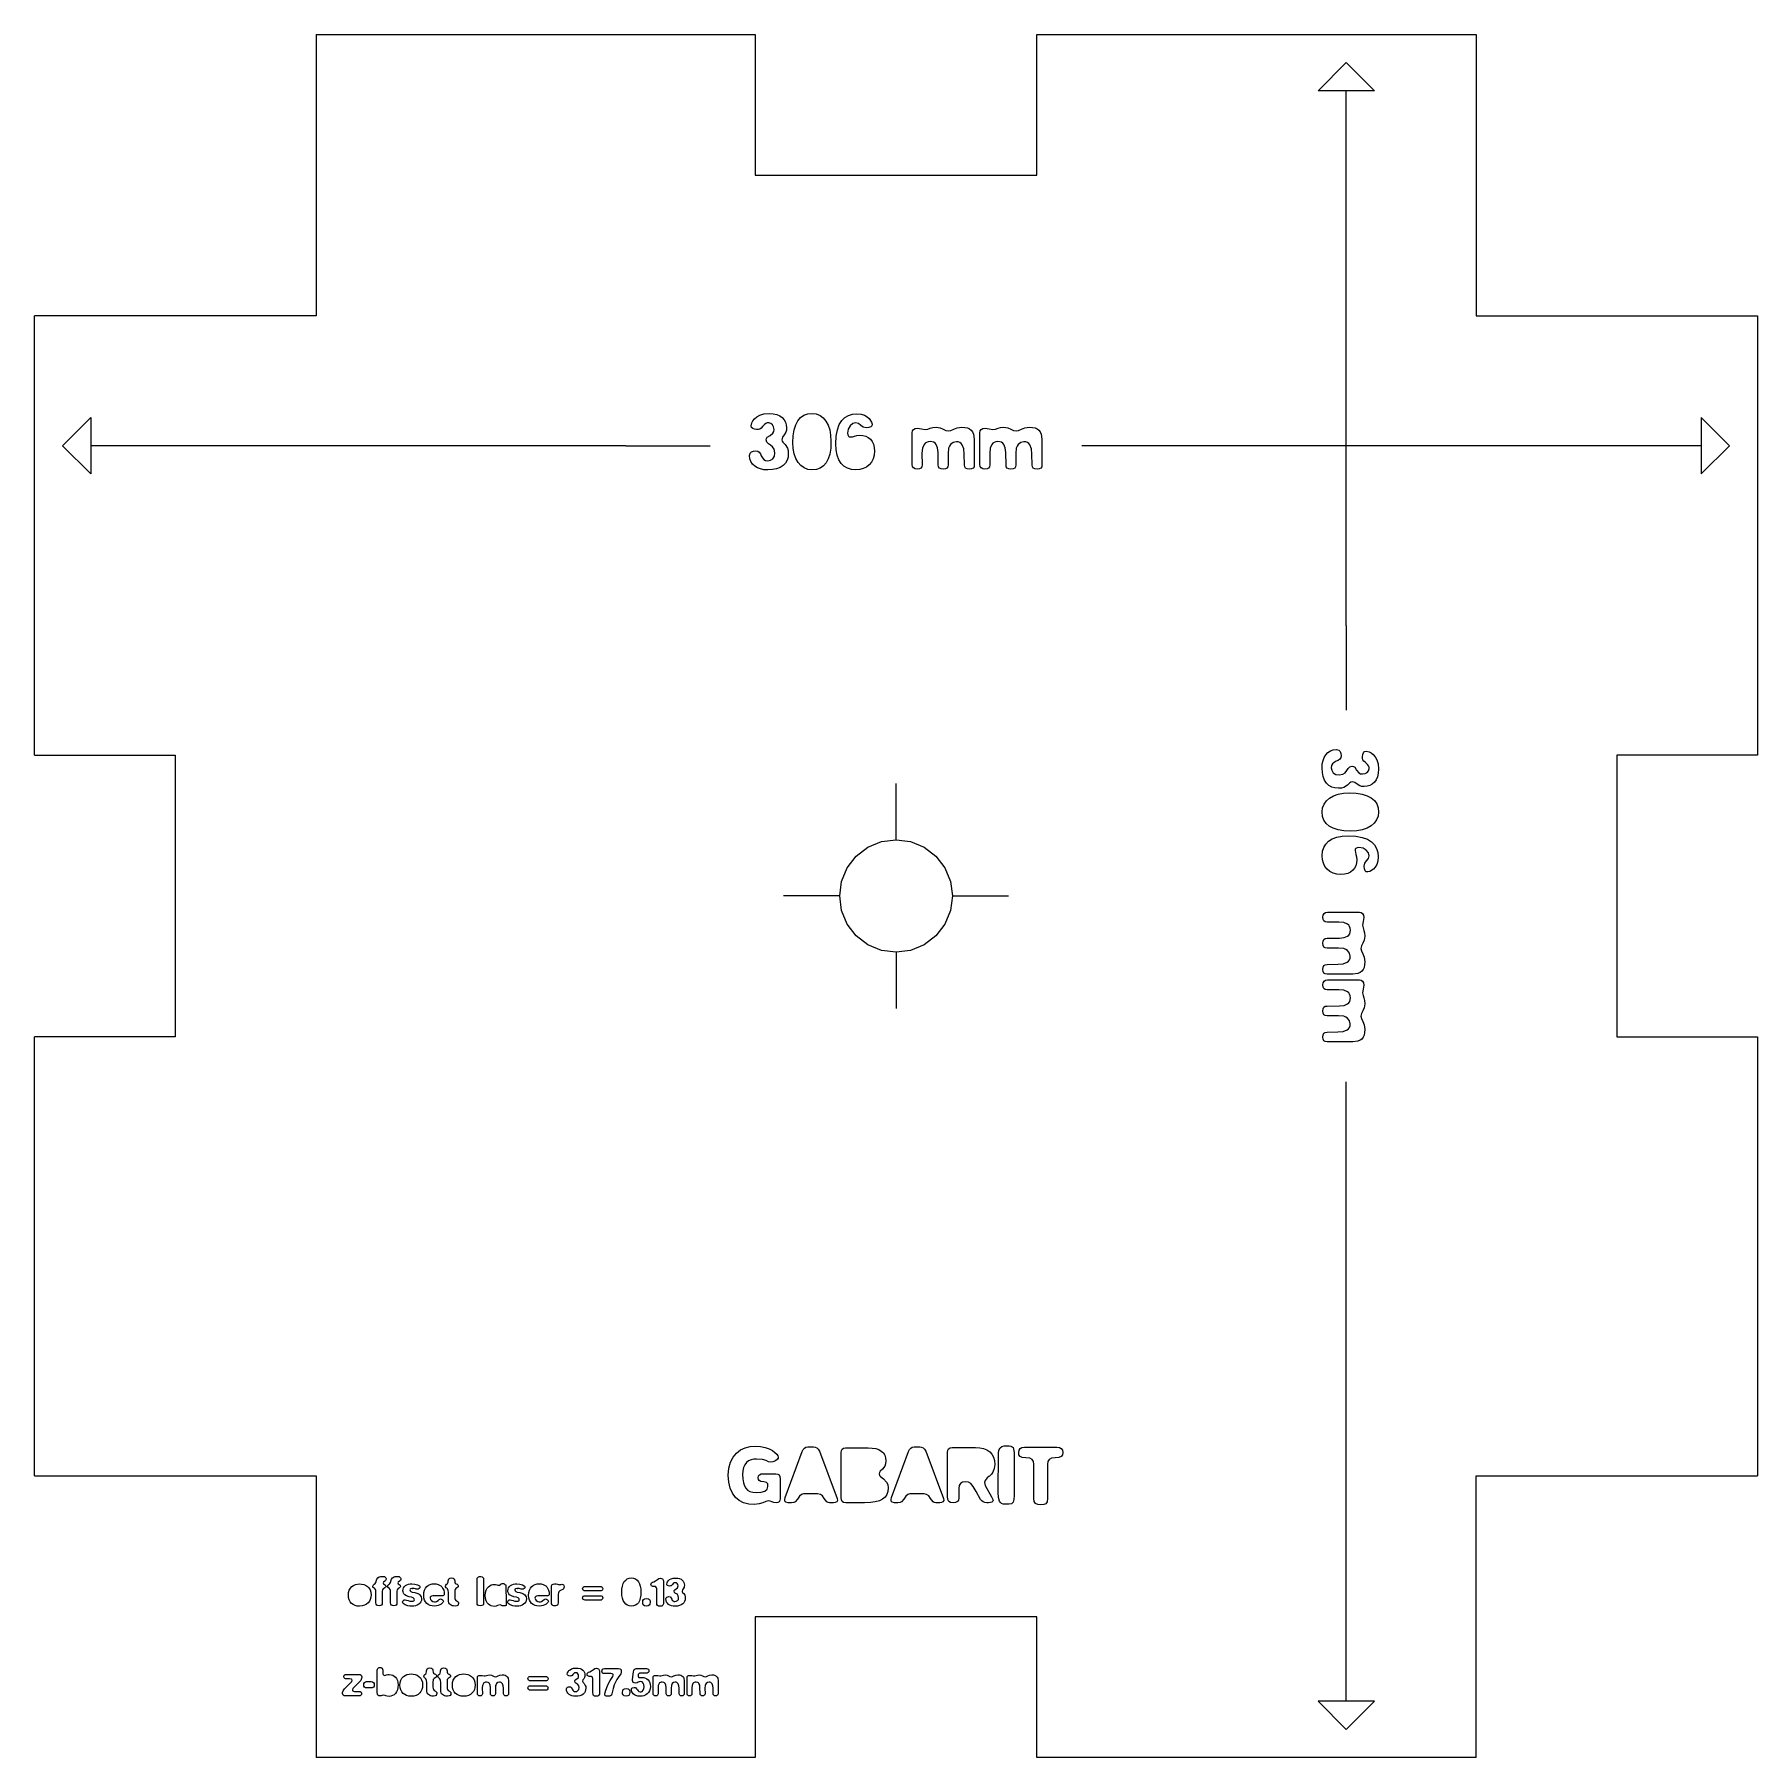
# Model space of a CAD drawing. Header units: metres. Extents: x 495 to 801, y 811 to 1117.
import ezdxf

# ---------------------------------------------------------------- set-up
doc = ezdxf.new("R2010")
doc.units = ezdxf.units.M

msp = doc.modelspace()

# ---------------------------------------------------------------- linework, layer by layer
at = {"layer": 'COMPONENT0'}
for p, q in [((552, 841.48, 0), (552.38, 841.51, 0)), ((552.38, 841.51, 0), (552.73, 841.48, 0)), ((554.98, 841.44, 0), (555.14, 841.57, 0)), ((555.14, 841.57, 0), (555.23, 841.75, 0)), ((555.23, 841.75, 0), (555.34, 842.18, 0)), ((555.34, 842.18, 0), (555.42, 842.38, 0)), ((555.42, 842.38, 0), (555.59, 842.59, 0)), ((555.59, 842.59, 0), (555.87, 842.77, 0)), ((555.87, 842.77, 0), (556.06, 842.82, 0)), ((556.06, 842.82, 0), (556.28, 842.84, 0)), ((556.28, 842.84, 0), (556.56, 842.84, 0)), ((556.61, 841.83, 0), (556.54, 841.68, 0)), ((556.54, 841.68, 0), (556.59, 841.54, 0)), ((556.56, 842.84, 0), (556.76, 842.81, 0)), ((556.59, 841.54, 0), (556.81, 841.41, 0)), ((556.85, 841.99, 0), (556.61, 841.83, 0)), ((556.76, 842.81, 0), (556.92, 842.73, 0)), ((556.99, 842.1, 0), (556.85, 841.99, 0)), ((556.92, 842.73, 0), (557.03, 842.6, 0)), ((557.05, 842.22, 0), (556.99, 842.1, 0)), ((557.03, 842.6, 0), (557.07, 842.46, 0)), ((557.07, 842.34, 0), (557.05, 842.22, 0)), ((557.07, 842.46, 0), (557.07, 842.34, 0)), ((557.59, 841.44, 0), (557.75, 841.57, 0)), ((557.75, 841.57, 0), (557.84, 841.75, 0)), ((557.84, 841.75, 0), (557.95, 842.18, 0)), ((557.95, 842.18, 0), (558.03, 842.38, 0)), ((558.03, 842.38, 0), (558.2, 842.59, 0)), ((558.2, 842.59, 0), (558.48, 842.77, 0)), ((558.48, 842.77, 0), (558.66, 842.82, 0)), ((558.66, 842.82, 0), (558.89, 842.84, 0)), ((558.89, 842.84, 0), (559.17, 842.84, 0)), ((559.22, 841.83, 0), (559.15, 841.68, 0)), ((559.15, 841.68, 0), (559.2, 841.54, 0)), ((559.17, 842.84, 0), (559.37, 842.81, 0)), ((559.2, 841.54, 0), (559.42, 841.41, 0)), ((559.46, 841.99, 0), (559.22, 841.83, 0)), ((559.37, 842.81, 0), (559.53, 842.73, 0)), ((559.6, 842.1, 0), (559.46, 841.99, 0)), ((559.53, 842.73, 0), (559.64, 842.6, 0)), ((559.66, 842.22, 0), (559.6, 842.1, 0)), ((559.64, 842.6, 0), (559.68, 842.46, 0)), ((559.68, 842.34, 0), (559.66, 842.22, 0)), ((559.68, 842.46, 0), (559.68, 842.34, 0)), ((561.05, 841.46, 0), (561.33, 841.52, 0)), ((561.33, 841.52, 0), (561.63, 841.55, 0)), ((561.63, 841.55, 0), (562.19, 841.49, 0)), ((564.91, 841.43, 0), (565.25, 841.51, 0)), ((565.25, 841.51, 0), (565.61, 841.54, 0)), ((565.61, 841.54, 0), (565.98, 841.51, 0)), ((565.98, 841.51, 0), (566.3, 841.43, 0)), ((567.81, 841.44, 0), (567.96, 841.56, 0)), ((567.96, 841.56, 0), (568.05, 841.68, 0)), ((568.05, 841.68, 0), (568.12, 841.87, 0)), ((568.12, 842.07, 0), (568.14, 842.22, 0)), ((568.12, 841.87, 0), (568.12, 842.07, 0)), ((568.14, 842.22, 0), (568.21, 842.4, 0)), ((568.21, 842.4, 0), (568.38, 842.54, 0)), ((568.38, 842.54, 0), (568.7, 842.6, 0)), ((568.7, 842.6, 0), (569, 842.55, 0)), ((569, 842.55, 0), (569.17, 842.41, 0)), ((569.17, 842.41, 0), (569.24, 842.23, 0)), ((569.24, 842.23, 0), (569.25, 842.06, 0)), ((569.25, 842.06, 0), (569.27, 841.84, 0)), ((569.27, 841.84, 0), (569.35, 841.65, 0)), ((569.35, 841.65, 0), (569.49, 841.54, 0)), ((569.49, 841.54, 0), (569.67, 841.45, 0)), ((573.23, 842.35, 0), (573.26, 842.53, 0)), ((573.23, 838.16, 0), (573.23, 842.35, 0)), ((573.26, 842.53, 0), (573.35, 842.68, 0)), ((573.35, 842.68, 0), (573.49, 842.79, 0)), ((573.49, 842.79, 0), (573.67, 842.82, 0)), ((573.67, 842.82, 0), (573.9, 842.82, 0)), ((573.9, 842.82, 0), (574.11, 842.79, 0)), ((574.11, 842.79, 0), (574.26, 842.68, 0)), ((574.26, 842.68, 0), (574.34, 842.52, 0)), ((574.34, 842.52, 0), (574.37, 842.28, 0)), ((574.37, 842.28, 0), (574.37, 838.09, 0)), ((577.41, 841.48, 0), (577.55, 841.54, 0)), ((577.55, 841.54, 0), (577.67, 841.56, 0)), ((577.67, 841.56, 0), (577.97, 841.56, 0)), ((577.97, 841.56, 0), (578.06, 841.52, 0)), ((578.06, 841.52, 0), (578.18, 841.42, 0)), ((579.69, 841.46, 0), (579.97, 841.52, 0)), ((579.97, 841.52, 0), (580.27, 841.55, 0)), ((580.27, 841.55, 0), (580.83, 841.49, 0)), ((583.55, 841.43, 0), (583.89, 841.51, 0)), ((583.89, 841.51, 0), (584.25, 841.54, 0)), ((584.25, 841.54, 0), (584.62, 841.51, 0)), ((584.62, 841.51, 0), (584.94, 841.43, 0)), ((586.73, 841.49, 0), (587, 841.52, 0)), ((587, 841.52, 0), (587.3, 841.5, 0)), ((599.04, 841.11, 0), (599.18, 841.56, 0)), ((599.18, 841.56, 0), (599.37, 841.92, 0)), ((599.37, 841.92, 0), (599.62, 842.2, 0)), ((599.62, 842.2, 0), (599.91, 842.41, 0)), ((599.91, 842.41, 0), (600.25, 842.53, 0)), ((600.25, 842.53, 0), (600.64, 842.57, 0)), ((600.64, 842.57, 0), (601.01, 842.53, 0)), ((601.01, 842.53, 0), (601.34, 842.39, 0)), ((601.34, 842.39, 0), (601.63, 842.18, 0)), ((601.63, 842.18, 0), (601.87, 841.9, 0)), ((601.87, 841.9, 0), (602.06, 841.54, 0)), ((602.06, 841.54, 0), (602.2, 841.12, 0)), ((604.11, 841.46, 0), (604.13, 841.59, 0)), ((604.13, 841.59, 0), (604.18, 841.68, 0)), ((604.18, 841.68, 0), (604.37, 841.81, 0)), ((604.37, 841.81, 0), (604.63, 841.91, 0)), ((604.63, 841.91, 0), (604.92, 842.04, 0)), ((604.92, 842.04, 0), (605.08, 842.16, 0)), ((605.08, 842.16, 0), (605.27, 842.32, 0)), ((605.27, 842.32, 0), (605.51, 842.46, 0)), ((605.51, 842.46, 0), (605.81, 842.52, 0)), ((605.81, 842.52, 0), (605.99, 842.5, 0)), ((605.99, 842.5, 0), (606.13, 842.44, 0)), ((606.13, 842.44, 0), (606.22, 842.34, 0)), ((606.22, 842.34, 0), (606.28, 842.22, 0)), ((606.28, 842.22, 0), (606.32, 841.92, 0)), ((606.32, 841.92, 0), (606.33, 841.6, 0)), ((606.33, 841.6, 0), (606.33, 838.31, 0)), ((606.91, 841.46, 0), (606.97, 841.73, 0)), ((606.97, 841.73, 0), (607.06, 841.91, 0)), ((607.06, 841.91, 0), (607.2, 842.1, 0)), ((607.2, 842.1, 0), (607.41, 842.27, 0)), ((607.41, 842.27, 0), (607.68, 842.42, 0)), ((607.68, 842.42, 0), (608.04, 842.53, 0)), ((608.08, 841.59, 0), (607.92, 841.41, 0)), ((608.04, 842.53, 0), (608.49, 842.56, 0)), ((608.2, 841.69, 0), (608.08, 841.59, 0)), ((608.32, 841.72, 0), (608.2, 841.69, 0)), ((608.46, 841.73, 0), (608.32, 841.72, 0)), ((608.64, 841.69, 0), (608.46, 841.73, 0)), ((608.49, 842.56, 0), (608.87, 842.54, 0)), ((608.79, 841.56, 0), (608.64, 841.69, 0)), ((608.9, 841.38, 0), (608.79, 841.56, 0)), ((608.87, 842.54, 0), (609.19, 842.47, 0)), ((609.19, 842.47, 0), (609.45, 842.35, 0)), ((609.45, 842.35, 0), (609.67, 842.2, 0)), ((609.67, 842.2, 0), (609.83, 842.01, 0)), ((609.83, 842.01, 0), (609.95, 841.79, 0)), ((609.95, 841.79, 0), (610.02, 841.55, 0)), ((610.02, 841.55, 0), (610.04, 841.29, 0)), ((550.37, 839.53, 0), (550.41, 840.01, 0)), ((550.41, 839.07, 0), (550.37, 839.53, 0)), ((550.41, 840.01, 0), (550.54, 840.42, 0)), ((550.52, 838.68, 0), (550.41, 839.07, 0)), ((550.7, 838.34, 0), (550.52, 838.68, 0)), ((550.54, 840.42, 0), (550.73, 840.76, 0)), ((550.73, 840.76, 0), (550.99, 841.03, 0)), ((550.99, 841.03, 0), (551.29, 841.24, 0)), ((551.29, 841.24, 0), (551.63, 841.39, 0)), ((551.63, 841.39, 0), (552, 841.48, 0)), ((552.73, 841.48, 0), (553.09, 841.4, 0)), ((553.09, 841.4, 0), (553.43, 841.27, 0)), ((553.43, 841.27, 0), (553.74, 841.07, 0)), ((553.74, 841.07, 0), (554.01, 840.8, 0)), ((554.01, 840.8, 0), (554.22, 840.46, 0)), ((554.27, 838.76, 0), (554.11, 838.42, 0)), ((554.22, 840.46, 0), (554.35, 840.04, 0)), ((554.37, 839.13, 0), (554.27, 838.76, 0)), ((554.35, 840.04, 0), (554.4, 839.54, 0)), ((554.4, 839.54, 0), (554.37, 839.13, 0)), ((554.71, 841.07, 0), (554.75, 841.23, 0)), ((554.73, 840.95, 0), (554.71, 841.07, 0)), ((554.8, 840.87, 0), (554.73, 840.95, 0)), ((554.75, 841.23, 0), (554.84, 841.34, 0)), ((554.99, 840.73, 0), (554.8, 840.87, 0)), ((554.84, 841.34, 0), (554.98, 841.44, 0)), ((555.18, 840.52, 0), (554.99, 840.73, 0)), ((555.25, 840.36, 0), (555.18, 840.52, 0)), ((555.27, 840.13, 0), (555.25, 840.36, 0)), ((555.27, 838.14, 0), (555.27, 840.13, 0)), ((556.43, 840.47, 0), (556.38, 840.2, 0)), ((556.38, 840.2, 0), (556.38, 838.14, 0)), ((556.56, 840.64, 0), (556.43, 840.47, 0)), ((556.68, 840.71, 0), (556.56, 840.64, 0)), ((556.84, 840.8, 0), (556.68, 840.71, 0)), ((556.81, 841.41, 0), (556.99, 841.26, 0)), ((556.98, 840.91, 0), (556.84, 840.8, 0)), ((557.04, 841.08, 0), (556.98, 840.91, 0)), ((556.99, 841.26, 0), (557.04, 841.08, 0)), ((557.32, 841.07, 0), (557.36, 841.23, 0)), ((557.34, 840.95, 0), (557.32, 841.07, 0)), ((557.41, 840.87, 0), (557.34, 840.95, 0)), ((557.36, 841.23, 0), (557.45, 841.34, 0)), ((557.6, 840.73, 0), (557.41, 840.87, 0)), ((557.45, 841.34, 0), (557.59, 841.44, 0)), ((557.79, 840.52, 0), (557.6, 840.73, 0)), ((557.86, 840.36, 0), (557.79, 840.52, 0)), ((557.88, 840.13, 0), (557.86, 840.36, 0)), ((557.88, 838.14, 0), (557.88, 840.13, 0)), ((559.04, 840.47, 0), (558.99, 840.2, 0)), ((558.99, 840.2, 0), (558.99, 838.14, 0)), ((559.17, 840.64, 0), (559.04, 840.47, 0)), ((559.29, 840.71, 0), (559.17, 840.64, 0)), ((559.45, 840.8, 0), (559.29, 840.71, 0)), ((559.42, 841.41, 0), (559.59, 841.26, 0)), ((559.59, 840.91, 0), (559.45, 840.8, 0)), ((559.59, 841.26, 0), (559.65, 841.08, 0)), ((559.65, 841.08, 0), (559.59, 840.91, 0)), ((560.04, 838.44, 0), (560.14, 838.57, 0)), ((560.06, 840.3, 0), (560.09, 840.58, 0)), ((560.08, 840.08, 0), (560.06, 840.3, 0)), ((560.14, 839.89, 0), (560.08, 840.08, 0)), ((560.09, 840.58, 0), (560.19, 840.83, 0)), ((560.24, 839.73, 0), (560.14, 839.89, 0)), ((560.14, 838.57, 0), (560.29, 838.66, 0)), ((560.19, 840.83, 0), (560.35, 841.04, 0)), ((560.37, 839.6, 0), (560.24, 839.73, 0)), ((560.29, 838.66, 0), (560.44, 838.69, 0)), ((560.35, 841.04, 0), (560.54, 841.22, 0)), ((560.72, 839.38, 0), (560.37, 839.6, 0)), ((560.44, 838.69, 0), (560.72, 838.65, 0)), ((560.54, 841.22, 0), (560.78, 841.36, 0)), ((561.14, 839.24, 0), (560.72, 839.38, 0)), ((560.72, 838.65, 0), (560.97, 838.55, 0)), ((560.78, 841.36, 0), (561.05, 841.46, 0)), ((560.97, 838.55, 0), (561.28, 838.46, 0)), ((561.59, 839.13, 0), (561.14, 839.24, 0)), ((561.28, 838.46, 0), (561.7, 838.42, 0)), ((561.32, 840.57, 0), (561.29, 840.48, 0)), ((561.29, 840.48, 0), (561.33, 840.3, 0)), ((561.42, 840.63, 0), (561.32, 840.57, 0)), ((561.33, 840.3, 0), (561.47, 840.16, 0)), ((561.66, 840.69, 0), (561.42, 840.63, 0)), ((561.47, 840.16, 0), (561.73, 840.06, 0)), ((561.88, 839.02, 0), (561.59, 839.13, 0)), ((561.84, 840.7, 0), (561.66, 840.69, 0)), ((561.73, 840.06, 0), (562.16, 839.96, 0)), ((561.77, 840.69, 0), (561.84, 840.7, 0)), ((562.06, 840.67, 0), (561.77, 840.69, 0)), ((562.04, 838.88, 0), (561.88, 839.02, 0)), ((561.9, 838.44, 0), (562.02, 838.48, 0)), ((562.02, 838.48, 0), (562.07, 838.56, 0)), ((562.09, 838.67, 0), (562.04, 838.88, 0)), ((562.27, 840.62, 0), (562.06, 840.67, 0)), ((562.07, 838.56, 0), (562.09, 838.67, 0)), ((562.16, 839.96, 0), (562.71, 839.8, 0)), ((562.19, 841.49, 0), (562.66, 841.36, 0)), ((562.44, 840.57, 0), (562.27, 840.62, 0)), ((562.64, 840.55, 0), (562.44, 840.57, 0)), ((562.79, 840.58, 0), (562.64, 840.55, 0)), ((562.66, 841.36, 0), (562.98, 841.17, 0)), ((562.71, 839.8, 0), (562.92, 839.68, 0)), ((562.94, 840.68, 0), (562.79, 840.58, 0)), ((562.92, 839.68, 0), (563.08, 839.55, 0)), ((563.05, 840.8, 0), (562.94, 840.68, 0)), ((562.98, 841.17, 0), (563.06, 841.07, 0)), ((563.09, 840.96, 0), (563.05, 840.8, 0)), ((563.06, 841.07, 0), (563.09, 840.96, 0)), ((563.08, 839.55, 0), (563.29, 839.23, 0)), ((563.33, 838.57, 0), (563.23, 838.31, 0)), ((563.29, 839.23, 0), (563.36, 838.86, 0)), ((563.36, 838.86, 0), (563.33, 838.57, 0)), ((563.75, 839.47, 0), (563.79, 839.99, 0)), ((563.78, 839.03, 0), (563.75, 839.47, 0)), ((563.89, 838.65, 0), (563.78, 839.03, 0)), ((563.79, 839.99, 0), (563.9, 840.42, 0)), ((564.06, 838.32, 0), (563.89, 838.65, 0)), ((563.9, 840.42, 0), (564.09, 840.78, 0)), ((564.09, 840.78, 0), (564.32, 841.07, 0)), ((564.32, 841.07, 0), (564.6, 841.28, 0)), ((564.6, 841.28, 0), (564.91, 841.43, 0)), ((564.91, 839.17, 0), (564.87, 839, 0)), ((564.87, 839, 0), (564.94, 838.76, 0)), ((565, 839.29, 0), (564.91, 839.17, 0)), ((564.94, 838.76, 0), (565.11, 838.54, 0)), ((565.16, 839.36, 0), (565, 839.29, 0)), ((565.11, 838.54, 0), (565.35, 838.39, 0)), ((565.39, 839.38, 0), (565.16, 839.36, 0)), ((566.57, 839.38, 0), (565.39, 839.38, 0)), ((566.02, 838.41, 0), (566.29, 838.58, 0)), ((566.29, 838.58, 0), (566.5, 838.76, 0)), ((566.3, 841.43, 0), (566.56, 841.31, 0)), ((566.5, 838.76, 0), (566.62, 838.82, 0)), ((566.56, 841.31, 0), (566.78, 841.16, 0)), ((566.91, 839.38, 0), (566.57, 839.38, 0)), ((566.62, 838.82, 0), (566.75, 838.84, 0)), ((566.75, 838.84, 0), (566.93, 838.8, 0)), ((566.78, 841.16, 0), (566.97, 840.98, 0)), ((567.14, 839.4, 0), (566.91, 839.38, 0)), ((566.93, 838.8, 0), (567.09, 838.71, 0)), ((566.97, 840.98, 0), (567.11, 840.78, 0)), ((567.09, 838.71, 0), (567.21, 838.59, 0)), ((567.11, 840.78, 0), (567.3, 840.39, 0)), ((567.29, 839.47, 0), (567.14, 839.4, 0)), ((567.25, 838.46, 0), (567.15, 838.22, 0)), ((567.21, 838.59, 0), (567.25, 838.46, 0)), ((567.38, 839.6, 0), (567.29, 839.47, 0)), ((567.3, 840.39, 0), (567.39, 840.04, 0)), ((567.41, 839.81, 0), (567.38, 839.6, 0)), ((567.39, 840.04, 0), (567.41, 839.81, 0)), ((567.61, 841.13, 0), (567.67, 841.3, 0)), ((567.65, 840.97, 0), (567.61, 841.13, 0)), ((567.76, 840.84, 0), (567.65, 840.97, 0)), ((567.67, 841.3, 0), (567.81, 841.44, 0)), ((567.88, 840.74, 0), (567.76, 840.84, 0)), ((567.99, 840.64, 0), (567.88, 840.74, 0)), ((568.11, 840.36, 0), (567.99, 840.64, 0)), ((568.14, 839.98, 0), (568.11, 840.36, 0)), ((568.14, 838.66, 0), (568.14, 839.98, 0)), ((568.16, 838.4, 0), (568.14, 838.66, 0)), ((569.26, 840.3, 0), (569.25, 840.18, 0)), ((569.25, 840.18, 0), (569.25, 840.02, 0)), ((569.25, 840.02, 0), (569.25, 839.17, 0)), ((569.25, 839.17, 0), (569.27, 838.9, 0)), ((569.27, 840.41, 0), (569.26, 840.3, 0)), ((569.31, 840.52, 0), (569.27, 840.41, 0)), ((569.27, 838.9, 0), (569.34, 838.73, 0)), ((569.46, 840.69, 0), (569.31, 840.52, 0)), ((569.34, 838.73, 0), (569.48, 838.58, 0)), ((569.65, 840.8, 0), (569.46, 840.69, 0)), ((569.48, 838.58, 0), (569.68, 838.46, 0)), ((569.82, 840.92, 0), (569.65, 840.8, 0)), ((569.67, 841.45, 0), (569.83, 841.32, 0)), ((569.68, 838.46, 0), (569.86, 838.3, 0)), ((569.88, 841, 0), (569.82, 840.92, 0)), ((569.83, 841.32, 0), (569.88, 841.24, 0)), ((569.88, 841.24, 0), (569.9, 841.12, 0)), ((569.9, 841.12, 0), (569.88, 841, 0)), ((574.68, 839.46, 0), (574.72, 839.99, 0)), ((574.72, 838.92, 0), (574.68, 839.46, 0)), ((574.72, 839.99, 0), (574.84, 840.42, 0)), ((574.84, 838.49, 0), (574.72, 838.92, 0)), ((574.84, 840.42, 0), (575.02, 840.76, 0)), ((575.02, 838.15, 0), (574.84, 838.49, 0)), ((575.02, 840.76, 0), (575.23, 841.02, 0)), ((575.23, 841.02, 0), (575.48, 841.2, 0)), ((575.48, 841.2, 0), (575.74, 841.32, 0)), ((575.74, 841.32, 0), (576.01, 841.39, 0)), ((576.01, 841.39, 0), (576.25, 841.41, 0)), ((576.25, 841.41, 0), (576.53, 841.39, 0)), ((576.53, 841.39, 0), (576.74, 841.35, 0)), ((576.74, 841.35, 0), (576.92, 841.31, 0)), ((576.92, 841.31, 0), (577.1, 841.29, 0)), ((577.1, 841.29, 0), (577.15, 841.29, 0)), ((577.15, 841.29, 0), (577.23, 841.3, 0)), ((577.23, 841.3, 0), (577.3, 841.31, 0)), ((577.3, 841.31, 0), (577.34, 841.34, 0)), ((577.34, 841.34, 0), (577.36, 841.42, 0)), ((577.36, 841.42, 0), (577.41, 841.48, 0)), ((578.18, 841.42, 0), (578.29, 841.34, 0)), ((578.29, 841.34, 0), (578.33, 841.32, 0)), ((578.33, 841.32, 0), (578.38, 838.08, 0)), ((578.68, 838.44, 0), (578.78, 838.57, 0)), ((578.7, 840.3, 0), (578.73, 840.58, 0)), ((578.72, 840.08, 0), (578.7, 840.3, 0)), ((578.78, 839.89, 0), (578.72, 840.08, 0)), ((578.73, 840.58, 0), (578.83, 840.83, 0)), ((578.88, 839.73, 0), (578.78, 839.89, 0)), ((578.78, 838.57, 0), (578.93, 838.66, 0)), ((578.83, 840.83, 0), (578.99, 841.04, 0)), ((579.01, 839.6, 0), (578.88, 839.73, 0)), ((578.93, 838.66, 0), (579.08, 838.69, 0)), ((578.99, 841.04, 0), (579.18, 841.22, 0)), ((579.36, 839.38, 0), (579.01, 839.6, 0)), ((579.08, 838.69, 0), (579.36, 838.65, 0)), ((579.18, 841.22, 0), (579.42, 841.36, 0)), ((579.78, 839.24, 0), (579.36, 839.38, 0)), ((579.36, 838.65, 0), (579.61, 838.55, 0)), ((579.42, 841.36, 0), (579.69, 841.46, 0)), ((579.61, 838.55, 0), (579.92, 838.46, 0)), ((580.23, 839.13, 0), (579.78, 839.24, 0)), ((579.92, 838.46, 0), (580.34, 838.42, 0)), ((579.96, 840.57, 0), (579.93, 840.48, 0)), ((579.93, 840.48, 0), (579.97, 840.3, 0)), ((580.06, 840.63, 0), (579.96, 840.57, 0)), ((579.97, 840.3, 0), (580.11, 840.16, 0)), ((580.3, 840.69, 0), (580.06, 840.63, 0)), ((580.11, 840.16, 0), (580.37, 840.06, 0)), ((580.52, 839.02, 0), (580.23, 839.13, 0)), ((580.48, 840.7, 0), (580.3, 840.69, 0)), ((580.37, 840.06, 0), (580.8, 839.96, 0)), ((580.41, 840.69, 0), (580.48, 840.7, 0)), ((580.7, 840.67, 0), (580.41, 840.69, 0)), ((580.68, 838.88, 0), (580.52, 839.02, 0)), ((580.54, 838.44, 0), (580.66, 838.48, 0)), ((580.66, 838.48, 0), (580.71, 838.56, 0)), ((580.73, 838.67, 0), (580.68, 838.88, 0)), ((580.91, 840.62, 0), (580.7, 840.67, 0)), ((580.71, 838.56, 0), (580.73, 838.67, 0)), ((580.8, 839.96, 0), (581.35, 839.8, 0)), ((580.83, 841.49, 0), (581.3, 841.36, 0)), ((581.08, 840.57, 0), (580.91, 840.62, 0)), ((581.28, 840.55, 0), (581.08, 840.57, 0)), ((581.43, 840.58, 0), (581.28, 840.55, 0)), ((581.3, 841.36, 0), (581.62, 841.17, 0)), ((581.35, 839.8, 0), (581.56, 839.68, 0)), ((581.58, 840.68, 0), (581.43, 840.58, 0)), ((581.56, 839.68, 0), (581.72, 839.55, 0)), ((581.69, 840.8, 0), (581.58, 840.68, 0)), ((581.62, 841.17, 0), (581.7, 841.07, 0)), ((581.73, 840.96, 0), (581.69, 840.8, 0)), ((581.7, 841.07, 0), (581.73, 840.96, 0)), ((581.72, 839.55, 0), (581.93, 839.23, 0)), ((581.97, 838.57, 0), (581.87, 838.31, 0)), ((581.93, 839.23, 0), (582, 838.86, 0)), ((582, 838.86, 0), (581.97, 838.57, 0)), ((582.39, 839.47, 0), (582.43, 839.99, 0)), ((582.42, 839.03, 0), (582.39, 839.47, 0)), ((582.53, 838.65, 0), (582.42, 839.03, 0)), ((582.43, 839.99, 0), (582.54, 840.42, 0)), ((582.7, 838.32, 0), (582.53, 838.65, 0)), ((582.54, 840.42, 0), (582.73, 840.78, 0)), ((582.73, 840.78, 0), (582.96, 841.07, 0)), ((582.96, 841.07, 0), (583.24, 841.28, 0)), ((583.24, 841.28, 0), (583.55, 841.43, 0)), ((583.55, 839.17, 0), (583.51, 839, 0)), ((583.51, 839, 0), (583.58, 838.76, 0)), ((583.64, 839.29, 0), (583.55, 839.17, 0)), ((583.58, 838.76, 0), (583.75, 838.54, 0)), ((583.8, 839.36, 0), (583.64, 839.29, 0)), ((583.75, 838.54, 0), (583.99, 838.39, 0)), ((584.03, 839.38, 0), (583.8, 839.36, 0)), ((585.21, 839.38, 0), (584.03, 839.38, 0)), ((584.66, 838.41, 0), (584.93, 838.58, 0)), ((584.93, 838.58, 0), (585.14, 838.76, 0)), ((584.94, 841.43, 0), (585.2, 841.31, 0)), ((585.14, 838.76, 0), (585.26, 838.82, 0)), ((585.2, 841.31, 0), (585.42, 841.16, 0)), ((585.55, 839.38, 0), (585.21, 839.38, 0)), ((585.26, 838.82, 0), (585.39, 838.84, 0)), ((585.39, 838.84, 0), (585.57, 838.8, 0)), ((585.42, 841.16, 0), (585.6, 840.98, 0)), ((585.78, 839.4, 0), (585.55, 839.38, 0)), ((585.57, 838.8, 0), (585.73, 838.71, 0)), ((585.6, 840.98, 0), (585.75, 840.78, 0)), ((585.73, 838.71, 0), (585.85, 838.59, 0)), ((585.75, 840.78, 0), (585.94, 840.39, 0)), ((585.93, 839.47, 0), (585.78, 839.4, 0)), ((585.89, 838.46, 0), (585.79, 838.22, 0)), ((585.85, 838.59, 0), (585.89, 838.46, 0)), ((586.02, 839.6, 0), (585.93, 839.47, 0)), ((585.94, 840.39, 0), (586.03, 840.04, 0)), ((586.05, 839.81, 0), (586.02, 839.6, 0)), ((586.03, 840.04, 0), (586.05, 839.81, 0)), ((586.45, 840.95, 0), (586.47, 841.2, 0)), ((586.45, 838.21, 0), (586.45, 840.95, 0)), ((586.47, 841.2, 0), (586.56, 841.38, 0)), ((586.56, 841.38, 0), (586.73, 841.49, 0)), ((587.3, 841.5, 0), (587.51, 841.44, 0)), ((587.51, 841.44, 0), (587.67, 841.39, 0)), ((587.66, 839.93, 0), (587.62, 839.69, 0)), ((587.62, 839.69, 0), (587.62, 838.18, 0)), ((587.76, 840.13, 0), (587.66, 839.93, 0)), ((587.67, 841.39, 0), (587.81, 841.36, 0)), ((587.94, 840.3, 0), (587.76, 840.13, 0)), ((587.81, 841.36, 0), (587.95, 841.38, 0)), ((588.19, 840.41, 0), (587.94, 840.3, 0)), ((587.95, 841.38, 0), (588.06, 841.41, 0)), ((588.06, 841.41, 0), (588.17, 841.43, 0)), ((588.17, 841.43, 0), (588.31, 841.45, 0)), ((588.43, 840.51, 0), (588.19, 840.41, 0)), ((588.31, 841.45, 0), (588.47, 841.42, 0)), ((588.58, 840.63, 0), (588.43, 840.51, 0)), ((588.47, 841.42, 0), (588.58, 841.34, 0)), ((588.58, 841.34, 0), (588.65, 841.21, 0)), ((588.65, 840.79, 0), (588.58, 840.63, 0)), ((588.65, 841.21, 0), (588.67, 841.02, 0)), ((588.67, 841.02, 0), (588.65, 840.79, 0)), ((591.97, 840.66, 0), (592, 840.82, 0)), ((592, 840.51, 0), (591.97, 840.66, 0)), ((591.97, 839.02, 0), (592, 839.18, 0)), ((592, 838.87, 0), (591.97, 839.02, 0)), ((592, 840.82, 0), (592.08, 840.95, 0)), ((592.08, 840.38, 0), (592, 840.51, 0)), ((592, 839.18, 0), (592.08, 839.31, 0)), ((592.08, 838.74, 0), (592, 838.87, 0)), ((592.08, 840.95, 0), (592.22, 841.03, 0)), ((592.23, 840.3, 0), (592.08, 840.38, 0)), ((592.08, 839.31, 0), (592.22, 839.39, 0)), ((592.23, 838.66, 0), (592.08, 838.74, 0)), ((592.22, 841.03, 0), (592.41, 841.06, 0)), ((592.22, 839.39, 0), (592.41, 839.42, 0)), ((592.44, 840.27, 0), (592.23, 840.3, 0)), ((592.44, 838.63, 0), (592.23, 838.66, 0)), ((592.41, 841.06, 0), (595.09, 841.06, 0)), ((592.41, 839.42, 0), (595.09, 839.42, 0)), ((595, 840.27, 0), (592.44, 840.27, 0)), ((595, 838.63, 0), (592.44, 838.63, 0)), ((595.24, 840.29, 0), (595, 840.27, 0)), ((595.24, 838.65, 0), (595, 838.63, 0)), ((595.09, 841.06, 0), (595.29, 841.03, 0)), ((595.09, 839.42, 0), (595.29, 839.39, 0)), ((595.41, 840.36, 0), (595.24, 840.29, 0)), ((595.41, 838.72, 0), (595.24, 838.65, 0)), ((595.29, 841.03, 0), (595.43, 840.95, 0)), ((595.29, 839.39, 0), (595.43, 839.31, 0)), ((595.51, 840.48, 0), (595.41, 840.36, 0)), ((595.51, 838.84, 0), (595.41, 838.72, 0)), ((595.43, 840.95, 0), (595.52, 840.83, 0)), ((595.43, 839.31, 0), (595.52, 839.19, 0)), ((595.54, 840.68, 0), (595.51, 840.48, 0)), ((595.54, 839.04, 0), (595.51, 838.84, 0)), ((595.52, 840.83, 0), (595.54, 840.68, 0)), ((595.52, 839.19, 0), (595.54, 839.04, 0)), ((598.93, 839.98, 0), (598.96, 840.59, 0)), ((598.96, 839.46, 0), (598.93, 839.98, 0)), ((598.96, 840.59, 0), (599.04, 841.11, 0)), ((599.06, 838.98, 0), (598.96, 839.46, 0)), ((599.2, 838.57, 0), (599.06, 838.98, 0)), ((599.4, 838.22, 0), (599.2, 838.57, 0)), ((602.08, 838.53, 0), (601.89, 838.18, 0)), ((602.21, 838.97, 0), (602.08, 838.53, 0)), ((602.2, 841.12, 0), (602.29, 840.64, 0)), ((602.29, 839.49, 0), (602.21, 838.97, 0)), ((602.29, 840.64, 0), (602.32, 840.1, 0)), ((602.32, 840.1, 0), (602.29, 839.49, 0)), ((602.65, 838.23, 0), (602.69, 838.55, 0)), ((602.69, 838.55, 0), (602.79, 838.76, 0)), ((602.79, 838.76, 0), (602.98, 838.88, 0)), ((602.98, 838.88, 0), (603.3, 838.92, 0)), ((603.3, 838.92, 0), (603.66, 838.86, 0)), ((603.66, 838.86, 0), (603.86, 838.72, 0)), ((603.86, 838.72, 0), (603.94, 838.51, 0)), ((603.94, 838.51, 0), (603.96, 838.26, 0)), ((604.14, 841.26, 0), (604.11, 841.46, 0)), ((604.22, 841.15, 0), (604.14, 841.26, 0)), ((604.47, 841.06, 0), (604.22, 841.15, 0)), ((604.76, 841.06, 0), (604.47, 841.06, 0)), ((604.89, 841.04, 0), (604.76, 841.06, 0)), ((604.99, 840.98, 0), (604.89, 841.04, 0)), ((605.09, 840.84, 0), (604.99, 840.98, 0)), ((605.13, 840.7, 0), (605.09, 840.84, 0)), ((605.14, 840.35, 0), (605.13, 840.7, 0)), ((605.14, 838.22, 0), (605.14, 840.35, 0)), ((606.76, 838.84, 0), (606.8, 839.04, 0)), ((606.79, 838.55, 0), (606.76, 838.84, 0)), ((606.88, 838.29, 0), (606.79, 838.55, 0)), ((606.8, 839.04, 0), (606.92, 839.17, 0)), ((606.94, 841.33, 0), (606.91, 841.46, 0)), ((606.92, 839.17, 0), (607.1, 839.23, 0)), ((607.05, 841.23, 0), (606.94, 841.33, 0)), ((607.2, 841.16, 0), (607.05, 841.23, 0)), ((607.1, 839.23, 0), (607.29, 839.25, 0)), ((607.38, 841.14, 0), (607.2, 841.16, 0)), ((607.29, 839.25, 0), (607.49, 839.22, 0)), ((607.55, 841.15, 0), (607.38, 841.14, 0)), ((607.49, 839.22, 0), (607.63, 839.13, 0)), ((607.68, 841.18, 0), (607.55, 841.15, 0)), ((607.63, 839.13, 0), (607.72, 838.99, 0)), ((607.79, 841.26, 0), (607.68, 841.18, 0)), ((607.72, 838.99, 0), (607.8, 838.81, 0)), ((607.92, 841.41, 0), (607.79, 841.26, 0)), ((607.8, 838.81, 0), (607.9, 838.63, 0)), ((607.9, 838.63, 0), (608.03, 838.49, 0)), ((608.03, 838.49, 0), (608.19, 838.4, 0)), ((608.23, 840.23, 0), (608.25, 840.36, 0)), ((608.28, 840.01, 0), (608.23, 840.23, 0)), ((608.25, 840.36, 0), (608.34, 840.45, 0)), ((608.43, 839.87, 0), (608.28, 840.01, 0)), ((608.34, 840.45, 0), (608.58, 840.62, 0)), ((608.62, 839.75, 0), (608.43, 839.87, 0)), ((608.58, 840.62, 0), (608.82, 840.83, 0)), ((608.6, 838.42, 0), (608.82, 838.55, 0)), ((608.81, 839.61, 0), (608.62, 839.75, 0)), ((608.96, 839.4, 0), (608.81, 839.61, 0)), ((608.82, 840.83, 0), (608.9, 840.97, 0)), ((608.82, 838.55, 0), (608.97, 838.77, 0)), ((608.93, 841.16, 0), (608.9, 841.38, 0)), ((608.9, 840.97, 0), (608.93, 841.16, 0)), ((609.02, 839.08, 0), (608.96, 839.4, 0)), ((608.97, 838.77, 0), (609.02, 839.08, 0)), ((609.69, 840.45, 0), (609.63, 840.22, 0)), ((609.63, 840.22, 0), (609.65, 840.11, 0)), ((609.65, 840.11, 0), (609.72, 840.01, 0)), ((609.83, 840.66, 0), (609.69, 840.45, 0)), ((609.72, 840.01, 0), (609.92, 839.8, 0)), ((609.98, 840.91, 0), (609.83, 840.66, 0)), ((609.92, 839.8, 0), (610.12, 839.49, 0)), ((610.03, 841.08, 0), (609.98, 840.91, 0)), ((610.04, 841.29, 0), (610.03, 841.08, 0)), ((610.17, 838.69, 0), (610.09, 838.41, 0)), ((610.12, 839.49, 0), (610.18, 839.27, 0)), ((610.2, 839, 0), (610.17, 838.69, 0)), ((610.18, 839.27, 0), (610.2, 839, 0)), ((550.94, 838.06, 0), (550.7, 838.34, 0)), ((551.23, 837.84, 0), (550.94, 838.06, 0)), ((551.57, 837.68, 0), (551.23, 837.84, 0)), ((551.94, 837.58, 0), (551.57, 837.68, 0)), ((552.35, 837.55, 0), (551.94, 837.58, 0)), ((552.83, 837.59, 0), (552.35, 837.55, 0)), ((553.25, 837.71, 0), (552.83, 837.59, 0)), ((553.6, 837.89, 0), (553.25, 837.71, 0)), ((553.89, 838.13, 0), (553.6, 837.89, 0)), ((554.11, 838.42, 0), (553.89, 838.13, 0)), ((555.3, 837.89, 0), (555.27, 838.14, 0)), ((555.4, 837.74, 0), (555.3, 837.89, 0)), ((555.58, 837.65, 0), (555.4, 837.74, 0)), ((555.84, 837.62, 0), (555.58, 837.65, 0)), ((556.09, 837.66, 0), (555.84, 837.62, 0)), ((556.25, 837.75, 0), (556.09, 837.66, 0)), ((556.35, 837.91, 0), (556.25, 837.75, 0)), ((556.38, 838.14, 0), (556.35, 837.91, 0)), ((557.91, 837.89, 0), (557.88, 838.14, 0)), ((558.01, 837.74, 0), (557.91, 837.89, 0)), ((558.19, 837.65, 0), (558.01, 837.74, 0)), ((558.45, 837.62, 0), (558.19, 837.65, 0)), ((558.69, 837.66, 0), (558.45, 837.62, 0)), ((558.86, 837.75, 0), (558.69, 837.66, 0)), ((558.96, 837.91, 0), (558.86, 837.75, 0)), ((558.99, 838.14, 0), (558.96, 837.91, 0)), ((560, 838.28, 0), (560.04, 838.44, 0)), ((560.03, 838.17, 0), (560, 838.28, 0)), ((560.11, 838.05, 0), (560.03, 838.17, 0)), ((560.44, 837.81, 0), (560.11, 838.05, 0)), ((560.95, 837.62, 0), (560.44, 837.81, 0)), ((561.27, 837.56, 0), (560.95, 837.62, 0)), ((561.63, 837.54, 0), (561.27, 837.56, 0)), ((561.99, 837.57, 0), (561.63, 837.54, 0)), ((561.7, 838.42, 0), (561.9, 838.44, 0)), ((562.32, 837.64, 0), (561.99, 837.57, 0)), ((562.61, 837.75, 0), (562.32, 837.64, 0)), ((562.86, 837.9, 0), (562.61, 837.75, 0)), ((563.07, 838.08, 0), (562.86, 837.9, 0)), ((563.23, 838.31, 0), (563.07, 838.08, 0)), ((564.28, 838.05, 0), (564.06, 838.32, 0)), ((564.56, 837.84, 0), (564.28, 838.05, 0)), ((564.88, 837.69, 0), (564.56, 837.84, 0)), ((565.23, 837.6, 0), (564.88, 837.69, 0)), ((565.62, 837.57, 0), (565.23, 837.6, 0)), ((565.35, 838.39, 0), (565.64, 838.33, 0)), ((566.01, 837.59, 0), (565.62, 837.57, 0)), ((565.64, 838.33, 0), (565.85, 838.35, 0)), ((565.85, 838.35, 0), (566.02, 838.41, 0)), ((566.34, 837.67, 0), (566.01, 837.59, 0)), ((566.62, 837.79, 0), (566.34, 837.67, 0)), ((566.85, 837.93, 0), (566.62, 837.79, 0)), ((567.15, 838.22, 0), (566.85, 837.93, 0)), ((568.21, 838.18, 0), (568.16, 838.4, 0)), ((568.31, 838, 0), (568.21, 838.18, 0)), ((568.44, 837.84, 0), (568.31, 838, 0)), ((568.61, 837.72, 0), (568.44, 837.84, 0)), ((568.82, 837.64, 0), (568.61, 837.72, 0)), ((569.07, 837.59, 0), (568.82, 837.64, 0)), ((569.35, 837.57, 0), (569.07, 837.59, 0)), ((569.61, 837.6, 0), (569.35, 837.57, 0)), ((569.79, 837.69, 0), (569.61, 837.6, 0)), ((569.9, 837.84, 0), (569.79, 837.69, 0)), ((569.86, 838.3, 0), (569.92, 838.19, 0)), ((569.94, 838.04, 0), (569.9, 837.84, 0)), ((569.92, 838.19, 0), (569.94, 838.04, 0)), ((573.26, 837.91, 0), (573.23, 838.16, 0)), ((573.36, 837.74, 0), (573.26, 837.91, 0)), ((573.55, 837.65, 0), (573.36, 837.74, 0)), ((573.83, 837.62, 0), (573.55, 837.65, 0)), ((574.07, 837.65, 0), (573.83, 837.62, 0)), ((574.24, 837.73, 0), (574.07, 837.65, 0)), ((574.34, 837.88, 0), (574.24, 837.73, 0)), ((574.37, 838.09, 0), (574.34, 837.88, 0)), ((575.24, 837.9, 0), (575.02, 838.15, 0)), ((575.49, 837.71, 0), (575.24, 837.9, 0)), ((575.76, 837.6, 0), (575.49, 837.71, 0)), ((576.27, 837.52, 0), (575.76, 837.6, 0)), ((576.61, 837.56, 0), (576.27, 837.52, 0)), ((576.88, 837.65, 0), (576.61, 837.56, 0)), ((577.11, 837.74, 0), (576.88, 837.65, 0)), ((577.36, 837.78, 0), (577.11, 837.74, 0)), ((577.49, 837.75, 0), (577.36, 837.78, 0)), ((577.58, 837.69, 0), (577.49, 837.75, 0)), ((577.69, 837.63, 0), (577.58, 837.69, 0)), ((577.89, 837.61, 0), (577.69, 837.63, 0)), ((578.23, 837.61, 0), (577.89, 837.61, 0)), ((578.37, 837.66, 0), (578.23, 837.61, 0)), ((578.39, 837.8, 0), (578.37, 837.66, 0)), ((578.38, 838.08, 0), (578.39, 837.8, 0)), ((578.64, 838.28, 0), (578.68, 838.44, 0)), ((578.67, 838.17, 0), (578.64, 838.28, 0)), ((578.75, 838.05, 0), (578.67, 838.17, 0)), ((579.08, 837.81, 0), (578.75, 838.05, 0)), ((579.59, 837.62, 0), (579.08, 837.81, 0)), ((579.91, 837.56, 0), (579.59, 837.62, 0)), ((580.27, 837.54, 0), (579.91, 837.56, 0)), ((580.63, 837.57, 0), (580.27, 837.54, 0)), ((580.34, 838.42, 0), (580.54, 838.44, 0)), ((580.96, 837.64, 0), (580.63, 837.57, 0)), ((581.25, 837.75, 0), (580.96, 837.64, 0)), ((581.5, 837.9, 0), (581.25, 837.75, 0)), ((581.71, 838.08, 0), (581.5, 837.9, 0)), ((581.87, 838.31, 0), (581.71, 838.08, 0)), ((582.92, 838.05, 0), (582.7, 838.32, 0)), ((583.2, 837.84, 0), (582.92, 838.05, 0)), ((583.52, 837.69, 0), (583.2, 837.84, 0)), ((583.87, 837.6, 0), (583.52, 837.69, 0)), ((584.26, 837.57, 0), (583.87, 837.6, 0)), ((583.99, 838.39, 0), (584.28, 838.33, 0)), ((584.65, 837.59, 0), (584.26, 837.57, 0)), ((584.28, 838.33, 0), (584.49, 838.35, 0)), ((584.49, 838.35, 0), (584.66, 838.41, 0)), ((584.98, 837.67, 0), (584.65, 837.59, 0)), ((585.26, 837.79, 0), (584.98, 837.67, 0)), ((585.49, 837.93, 0), (585.26, 837.79, 0)), ((585.79, 838.22, 0), (585.49, 837.93, 0)), ((586.47, 837.95, 0), (586.45, 838.21, 0)), ((586.55, 837.77, 0), (586.47, 837.95, 0)), ((586.68, 837.66, 0), (586.55, 837.77, 0)), ((586.87, 837.62, 0), (586.68, 837.66, 0)), ((587.16, 837.62, 0), (586.87, 837.62, 0)), ((587.36, 837.66, 0), (587.16, 837.62, 0)), ((587.51, 837.76, 0), (587.36, 837.66, 0)), ((587.59, 837.94, 0), (587.51, 837.76, 0)), ((587.62, 838.18, 0), (587.59, 837.94, 0)), ((599.64, 837.94, 0), (599.4, 838.22, 0)), ((599.93, 837.73, 0), (599.64, 837.94, 0)), ((600.26, 837.6, 0), (599.93, 837.73, 0)), ((600.62, 837.56, 0), (600.26, 837.6, 0)), ((601.02, 837.6, 0), (600.62, 837.56, 0)), ((601.36, 837.71, 0), (601.02, 837.6, 0)), ((601.65, 837.91, 0), (601.36, 837.71, 0)), ((601.89, 838.18, 0), (601.65, 837.91, 0)), ((602.67, 837.98, 0), (602.65, 838.23, 0)), ((602.75, 837.78, 0), (602.67, 837.98, 0)), ((602.95, 837.62, 0), (602.75, 837.78, 0)), ((603.31, 837.57, 0), (602.95, 837.62, 0)), ((603.59, 837.6, 0), (603.31, 837.57, 0)), ((603.8, 837.71, 0), (603.59, 837.6, 0)), ((603.92, 837.92, 0), (603.8, 837.71, 0)), ((603.96, 838.26, 0), (603.92, 837.92, 0)), ((605.17, 837.87, 0), (605.14, 838.22, 0)), ((605.28, 837.66, 0), (605.17, 837.87, 0)), ((605.47, 837.56, 0), (605.28, 837.66, 0)), ((605.74, 837.54, 0), (605.47, 837.56, 0)), ((606.05, 837.58, 0), (605.74, 837.54, 0)), ((606.23, 837.71, 0), (606.05, 837.58, 0)), ((606.31, 837.95, 0), (606.23, 837.71, 0)), ((606.33, 838.31, 0), (606.31, 837.95, 0)), ((607.03, 838.07, 0), (606.88, 838.29, 0)), ((607.23, 837.88, 0), (607.03, 838.07, 0)), ((607.46, 837.74, 0), (607.23, 837.88, 0)), ((607.73, 837.64, 0), (607.46, 837.74, 0)), ((608.04, 837.57, 0), (607.73, 837.64, 0)), ((608.37, 837.55, 0), (608.04, 837.57, 0)), ((608.19, 838.4, 0), (608.37, 838.37, 0)), ((608.37, 838.37, 0), (608.6, 838.42, 0)), ((608.8, 837.58, 0), (608.37, 837.55, 0)), ((609.16, 837.65, 0), (608.8, 837.58, 0)), ((609.48, 837.77, 0), (609.16, 837.65, 0)), ((609.74, 837.95, 0), (609.48, 837.77, 0)), ((609.94, 838.16, 0), (609.74, 837.95, 0)), ((610.09, 838.41, 0), (609.94, 838.16, 0))]:
    msp.add_line(p, q, dxfattribs=at)
at = {"layer": 'COMPONENT1'}
for p, q in [((723.67, 988.28, 0), (723.95, 988.76, 0)), ((723.95, 988.76, 0), (724.32, 989.14, 0)), ((724.32, 989.14, 0), (724.77, 989.44, 0)), ((724.77, 989.44, 0), (725.28, 989.62, 0)), ((725.28, 989.62, 0), (725.87, 989.69, 0)), ((725.87, 989.69, 0), (726.27, 989.6, 0)), ((726.27, 989.6, 0), (726.52, 989.36, 0)), ((726.52, 989.36, 0), (726.64, 989.01, 0)), ((726.69, 988.63, 0), (726.62, 988.22, 0)), ((726.64, 989.01, 0), (726.69, 988.63, 0)), ((730.47, 988.45, 0), (730.51, 988.81, 0)), ((730.48, 988.1, 0), (730.47, 988.45, 0)), ((730.51, 988.81, 0), (730.64, 989.11, 0)), ((730.64, 989.11, 0), (730.85, 989.32, 0)), ((730.85, 989.32, 0), (731.11, 989.39, 0)), ((731.11, 989.39, 0), (731.64, 989.27, 0)), ((731.64, 989.27, 0), (732.01, 989.09, 0)), ((732.01, 989.09, 0), (732.38, 988.8, 0)), ((732.38, 988.8, 0), (732.73, 988.39, 0)), ((732.73, 988.39, 0), (733.03, 987.84, 0)), ((723.29, 986.46, 0), (723.33, 987.12, 0)), ((723.34, 985.61, 0), (723.29, 986.46, 0)), ((723.33, 987.12, 0), (723.46, 987.74, 0)), ((723.49, 984.88, 0), (723.34, 985.61, 0)), ((723.46, 987.74, 0), (723.67, 988.28, 0)), ((724.99, 986.83, 0), (724.93, 986.46, 0)), ((724.93, 986.46, 0), (725.02, 986, 0)), ((725.17, 987.14, 0), (724.99, 986.83, 0)), ((725.02, 986, 0), (725.28, 985.57, 0)), ((725.45, 987.4, 0), (725.17, 987.14, 0)), ((725.28, 985.57, 0), (725.72, 985.27, 0)), ((725.81, 987.6, 0), (725.45, 987.4, 0)), ((726.16, 987.77, 0), (725.81, 987.6, 0)), ((726.44, 987.95, 0), (726.16, 987.77, 0)), ((726.62, 988.22, 0), (726.44, 987.95, 0)), ((726.99, 985.29, 0), (727.41, 985.58, 0)), ((727.41, 985.58, 0), (727.69, 985.96, 0)), ((727.69, 985.96, 0), (727.93, 986.34, 0)), ((727.93, 986.34, 0), (728.21, 986.64, 0)), ((728.21, 986.64, 0), (728.65, 986.75, 0)), ((728.65, 986.75, 0), (728.9, 986.7, 0)), ((728.9, 986.7, 0), (729.09, 986.53, 0)), ((729.09, 986.53, 0), (729.43, 986.05, 0)), ((729.43, 986.05, 0), (729.84, 985.57, 0)), ((729.84, 985.57, 0), (730.12, 985.4, 0)), ((730.12, 985.4, 0), (730.5, 985.35, 0)), ((730.55, 987.85, 0), (730.48, 988.1, 0)), ((730.5, 985.35, 0), (730.94, 985.41, 0)), ((730.7, 987.63, 0), (730.55, 987.85, 0)), ((731, 987.37, 0), (730.7, 987.63, 0)), ((730.94, 985.41, 0), (731.31, 985.62, 0)), ((731.36, 987.05, 0), (731, 987.37, 0)), ((731.31, 985.62, 0), (731.56, 985.92, 0)), ((731.56, 986.8, 0), (731.36, 987.05, 0)), ((731.63, 986.56, 0), (731.56, 986.8, 0)), ((731.56, 985.92, 0), (731.64, 986.29, 0)), ((731.64, 986.29, 0), (731.63, 986.56, 0)), ((733.03, 987.84, 0), (733.24, 987.13, 0)), ((733.26, 985.48, 0), (733.12, 984.83, 0)), ((733.24, 987.13, 0), (733.31, 986.23, 0)), ((733.31, 986.23, 0), (733.26, 985.48, 0)), ((723.73, 984.25, 0), (723.49, 984.88, 0)), ((724.08, 983.73, 0), (723.73, 984.25, 0)), ((724.51, 983.32, 0), (724.08, 983.73, 0)), ((725, 983.03, 0), (724.51, 983.32, 0)), ((725.56, 982.86, 0), (725, 983.03, 0)), ((726.19, 982.8, 0), (725.56, 982.86, 0)), ((725.72, 985.27, 0), (726.33, 985.17, 0)), ((726.73, 982.84, 0), (726.19, 982.8, 0)), ((726.33, 985.17, 0), (726.99, 985.29, 0)), ((727.16, 982.97, 0), (726.73, 982.84, 0)), ((727.78, 983.37, 0), (727.16, 982.97, 0)), ((728.2, 983.77, 0), (727.78, 983.37, 0)), ((728.4, 983.9, 0), (728.2, 983.77, 0)), ((728.62, 983.94, 0), (728.4, 983.9, 0)), ((729.08, 983.82, 0), (728.62, 983.94, 0)), ((729.5, 983.54, 0), (729.08, 983.82, 0)), ((730.01, 983.25, 0), (729.5, 983.54, 0)), ((730.35, 983.15, 0), (730.01, 983.25, 0)), ((730.76, 983.12, 0), (730.35, 983.15, 0)), ((731.28, 983.17, 0), (730.76, 983.12, 0)), ((731.77, 983.3, 0), (731.28, 983.17, 0)), ((732.21, 983.54, 0), (731.77, 983.3, 0)), ((732.58, 983.87, 0), (732.21, 983.54, 0)), ((732.89, 984.3, 0), (732.58, 983.87, 0)), ((733.12, 984.83, 0), (732.89, 984.3, 0)), ((723.3, 978.62, 0), (723.39, 979.34, 0)), ((723.39, 979.34, 0), (723.65, 979.99, 0)), ((723.65, 979.99, 0), (724.06, 980.57, 0)), ((724.06, 980.57, 0), (724.62, 981.05, 0)), ((724.62, 981.05, 0), (725.32, 981.45, 0)), ((725.32, 981.45, 0), (726.15, 981.74, 0)), ((726.15, 981.74, 0), (727.1, 981.93, 0)), ((727.1, 981.93, 0), (728.15, 981.99, 0)), ((728.15, 981.99, 0), (729.36, 981.94, 0)), ((729.36, 981.94, 0), (730.41, 981.77, 0)), ((730.41, 981.77, 0), (731.3, 981.49, 0)), ((731.3, 981.49, 0), (732.03, 981.11, 0)), ((732.03, 981.11, 0), (732.59, 980.62, 0)), ((732.59, 980.62, 0), (733, 980.03, 0)), ((733, 980.03, 0), (733.24, 979.35, 0)), ((733.24, 979.35, 0), (733.32, 978.58, 0)), ((723.38, 977.82, 0), (723.3, 978.62, 0)), ((723.61, 977.13, 0), (723.38, 977.82, 0)), ((724, 976.55, 0), (723.61, 977.13, 0)), ((724.54, 976.07, 0), (724, 976.55, 0)), ((732.55, 976.6, 0), (731.98, 976.12, 0)), ((732.97, 977.18, 0), (732.55, 976.6, 0)), ((733.24, 977.84, 0), (732.97, 977.18, 0)), ((733.32, 978.58, 0), (733.24, 977.84, 0)), ((723.94, 972.91, 0), (724.45, 973.43, 0)), ((724.45, 973.43, 0), (725.1, 973.84, 0)), ((725.25, 975.7, 0), (724.54, 976.07, 0)), ((725.1, 973.84, 0), (725.89, 974.13, 0)), ((726.12, 975.43, 0), (725.25, 975.7, 0)), ((725.89, 974.13, 0), (726.83, 974.3, 0)), ((727.17, 975.27, 0), (726.12, 975.43, 0)), ((726.83, 974.3, 0), (727.92, 974.36, 0)), ((728.39, 975.22, 0), (727.17, 975.27, 0)), ((727.92, 974.36, 0), (729.29, 974.29, 0)), ((729.46, 975.28, 0), (728.39, 975.22, 0)), ((729.29, 974.29, 0), (730.43, 974.09, 0)), ((730.42, 975.45, 0), (729.46, 975.28, 0)), ((731.27, 975.74, 0), (730.42, 975.45, 0)), ((730.43, 974.09, 0), (731.35, 973.76, 0)), ((731.98, 976.12, 0), (731.27, 975.74, 0)), ((731.35, 973.76, 0), (732.08, 973.32, 0)), ((732.08, 973.32, 0), (732.62, 972.78, 0)), ((723.29, 970.81, 0), (723.36, 971.61, 0)), ((723.35, 970.12, 0), (723.29, 970.81, 0)), ((723.52, 969.48, 0), (723.35, 970.12, 0)), ((723.36, 971.61, 0), (723.58, 972.31, 0)), ((723.58, 972.31, 0), (723.94, 972.91, 0)), ((729.19, 971.97, 0), (729.15, 971.75, 0)), ((729.15, 971.75, 0), (729.2, 971.39, 0)), ((729.31, 972.14, 0), (729.19, 971.97, 0)), ((729.2, 971.39, 0), (729.31, 971.06, 0)), ((729.52, 972.24, 0), (729.31, 972.14, 0)), ((729.31, 971.06, 0), (729.42, 970.66, 0)), ((729.42, 970.66, 0), (729.47, 970.08, 0)), ((729.47, 970.08, 0), (729.43, 969.55, 0)), ((729.82, 972.28, 0), (729.52, 972.24, 0)), ((730.56, 972.15, 0), (729.82, 972.28, 0)), ((731.14, 971.82, 0), (730.56, 972.15, 0)), ((731.53, 971.36, 0), (731.14, 971.82, 0)), ((731.17, 969.9, 0), (731.52, 970.33, 0)), ((731.52, 970.33, 0), (731.67, 970.84, 0)), ((731.67, 970.84, 0), (731.53, 971.36, 0)), ((732.62, 972.78, 0), (732.98, 972.14, 0)), ((732.98, 972.14, 0), (733.18, 971.42, 0)), ((733.18, 971.42, 0), (733.25, 970.63, 0)), ((733.25, 970.63, 0), (733.19, 969.86, 0)), ((723.81, 968.92, 0), (723.52, 969.48, 0)), ((724.19, 968.44, 0), (723.81, 968.92, 0)), ((724.67, 968.04, 0), (724.19, 968.44, 0)), ((725.24, 967.75, 0), (724.67, 968.04, 0)), ((725.89, 967.56, 0), (725.24, 967.75, 0)), ((726.63, 967.5, 0), (725.89, 967.56, 0)), ((727.27, 967.55, 0), (726.63, 967.5, 0)), ((727.84, 967.69, 0), (727.27, 967.55, 0)), ((728.33, 967.93, 0), (727.84, 967.69, 0)), ((728.73, 968.24, 0), (728.33, 967.93, 0)), ((729.05, 968.61, 0), (728.73, 968.24, 0)), ((729.28, 969.06, 0), (729.05, 968.61, 0)), ((729.43, 969.55, 0), (729.28, 969.06, 0)), ((730.76, 968.96, 0), (730.88, 969.51, 0)), ((730.81, 968.48, 0), (730.76, 968.96, 0)), ((730.94, 968.16, 0), (730.81, 968.48, 0)), ((730.88, 969.51, 0), (731.17, 969.9, 0)), ((731.14, 967.99, 0), (730.94, 968.16, 0)), ((731.41, 967.94, 0), (731.14, 967.99, 0)), ((731.78, 968.04, 0), (731.41, 967.94, 0)), ((732.41, 968.43, 0), (731.78, 968.04, 0)), ((732.72, 968.78, 0), (732.41, 968.43, 0)), ((733, 969.25, 0), (732.72, 968.78, 0)), ((733.19, 969.86, 0), (733, 969.25, 0)), ((723.43, 959.91, 0), (723.48, 960.3, 0)), ((723.48, 959.53, 0), (723.43, 959.91, 0)), ((723.48, 960.3, 0), (723.64, 960.57, 0)), ((723.62, 959.25, 0), (723.48, 959.53, 0)), ((723.86, 959.09, 0), (723.62, 959.25, 0)), ((723.64, 960.57, 0), (723.91, 960.74, 0)), ((724.19, 959.03, 0), (723.86, 959.09, 0)), ((723.91, 960.74, 0), (724.28, 960.79, 0)), ((726.28, 959.06, 0), (724.19, 959.03, 0)), ((724.28, 960.79, 0), (729.91, 960.79, 0)), ((727.14, 958.97, 0), (726.28, 959.06, 0)), ((727.79, 958.7, 0), (727.14, 958.97, 0)), ((728.02, 958.49, 0), (727.79, 958.7, 0)), ((728.19, 958.24, 0), (728.02, 958.49, 0)), ((728.29, 957.94, 0), (728.19, 958.24, 0)), ((728.33, 957.6, 0), (728.29, 957.94, 0)), ((729.91, 960.79, 0), (730.25, 960.74, 0)), ((730.25, 960.74, 0), (730.5, 960.56, 0)), ((730.5, 960.56, 0), (730.65, 960.27, 0)), ((730.6, 959.13, 0), (730.5, 958.48, 0)), ((730.5, 958.48, 0), (730.56, 958.02, 0)), ((730.56, 958.02, 0), (730.69, 957.58, 0)), ((730.7, 959.86, 0), (730.6, 959.13, 0)), ((730.65, 960.27, 0), (730.7, 959.86, 0)), ((723.43, 955.28, 0), (723.48, 955.67, 0)), ((723.48, 954.9, 0), (723.43, 955.28, 0)), ((723.48, 955.67, 0), (723.62, 955.94, 0)), ((723.62, 954.62, 0), (723.48, 954.9, 0)), ((723.62, 955.94, 0), (723.86, 956.11, 0)), ((723.86, 956.11, 0), (724.19, 956.16, 0)), ((724.19, 956.16, 0), (726.36, 956.19, 0)), ((726.36, 956.19, 0), (727.2, 956.28, 0)), ((727.2, 956.28, 0), (727.82, 956.54, 0)), ((727.82, 956.54, 0), (728.04, 956.74, 0)), ((728.04, 956.74, 0), (728.2, 956.98, 0)), ((728.2, 956.98, 0), (728.33, 957.6, 0)), ((730.31, 954.85, 0), (730.2, 954.37, 0)), ((730.54, 955.3, 0), (730.31, 954.85, 0)), ((730.78, 955.84, 0), (730.54, 955.3, 0)), ((730.69, 957.58, 0), (730.82, 957.11, 0)), ((730.88, 956.54, 0), (730.78, 955.84, 0)), ((730.82, 957.11, 0), (730.88, 956.54, 0)), ((723.86, 954.46, 0), (723.62, 954.62, 0)), ((724.19, 954.4, 0), (723.86, 954.46, 0)), ((726.19, 954.43, 0), (724.19, 954.4, 0)), ((727.14, 954.33, 0), (726.19, 954.43, 0)), ((727.03, 951.65, 0), (727.73, 951.92, 0)), ((727.5, 954.2, 0), (727.14, 954.33, 0)), ((727.79, 954.02, 0), (727.5, 954.2, 0)), ((727.73, 951.92, 0), (727.98, 952.12, 0)), ((728.17, 953.55, 0), (727.79, 954.02, 0)), ((727.98, 952.12, 0), (728.16, 952.36, 0)), ((728.16, 952.36, 0), (728.26, 952.64, 0)), ((728.3, 952.97, 0), (728.17, 953.55, 0)), ((728.26, 952.64, 0), (728.3, 952.97, 0)), ((730.2, 954.37, 0), (730.31, 953.92, 0)), ((730.31, 953.92, 0), (730.54, 953.43, 0)), ((730.54, 953.43, 0), (730.78, 952.8, 0)), ((730.78, 952.8, 0), (730.88, 951.97, 0)), ((730.88, 951.97, 0), (730.84, 951.44, 0)), ((723.43, 950.65, 0), (723.48, 951.04, 0)), ((723.48, 950.27, 0), (723.43, 950.65, 0)), ((723.48, 951.04, 0), (723.62, 951.31, 0)), ((723.62, 949.99, 0), (723.48, 950.27, 0)), ((723.62, 951.31, 0), (723.86, 951.48, 0)), ((723.86, 949.83, 0), (723.62, 949.99, 0)), ((723.64, 948.56, 0), (723.91, 948.72, 0)), ((723.86, 951.48, 0), (724.19, 951.53, 0)), ((724.19, 949.77, 0), (723.86, 949.83, 0)), ((723.91, 948.72, 0), (724.28, 948.78, 0)), ((724.19, 951.53, 0), (726.1, 951.56, 0)), ((728.74, 949.77, 0), (724.19, 949.77, 0)), ((724.28, 948.78, 0), (729.91, 948.78, 0)), ((726.1, 951.56, 0), (727.03, 951.65, 0)), ((729.67, 949.9, 0), (728.74, 949.77, 0)), ((730.03, 950.07, 0), (729.67, 949.9, 0)), ((729.91, 948.78, 0), (730.25, 948.72, 0)), ((730.34, 950.3, 0), (730.03, 950.07, 0)), ((730.25, 948.72, 0), (730.5, 948.54, 0)), ((730.57, 950.6, 0), (730.34, 950.3, 0)), ((730.74, 950.98, 0), (730.57, 950.6, 0)), ((730.84, 951.44, 0), (730.74, 950.98, 0)), ((723.43, 947.9, 0), (723.48, 948.28, 0)), ((723.48, 947.51, 0), (723.43, 947.9, 0)), ((723.48, 948.28, 0), (723.64, 948.56, 0)), ((723.62, 947.23, 0), (723.48, 947.51, 0)), ((723.86, 947.07, 0), (723.62, 947.23, 0)), ((724.19, 947.01, 0), (723.86, 947.07, 0)), ((726.28, 947.04, 0), (724.19, 947.01, 0)), ((727.14, 946.95, 0), (726.28, 947.04, 0)), ((727.79, 946.68, 0), (727.14, 946.95, 0)), ((728.02, 946.47, 0), (727.79, 946.68, 0)), ((728.19, 946.22, 0), (728.02, 946.47, 0)), ((728.29, 945.92, 0), (728.19, 946.22, 0)), ((728.2, 944.96, 0), (728.33, 945.58, 0)), ((728.33, 945.58, 0), (728.29, 945.92, 0)), ((730.5, 948.54, 0), (730.65, 948.25, 0)), ((730.6, 947.11, 0), (730.5, 946.46, 0)), ((730.5, 946.46, 0), (730.56, 946.01, 0)), ((730.56, 946.01, 0), (730.69, 945.57, 0)), ((730.7, 947.84, 0), (730.6, 947.11, 0)), ((730.65, 948.25, 0), (730.7, 947.84, 0)), ((730.69, 945.57, 0), (730.82, 945.1, 0)), ((723.43, 943.26, 0), (723.48, 943.65, 0)), ((723.48, 942.88, 0), (723.43, 943.26, 0)), ((723.48, 943.65, 0), (723.62, 943.92, 0)), ((723.62, 942.6, 0), (723.48, 942.88, 0)), ((723.62, 943.92, 0), (723.86, 944.09, 0)), ((723.86, 942.44, 0), (723.62, 942.6, 0)), ((723.86, 944.09, 0), (724.19, 944.14, 0)), ((724.19, 944.14, 0), (726.36, 944.17, 0)), ((726.36, 944.17, 0), (727.2, 944.26, 0)), ((727.2, 944.26, 0), (727.82, 944.53, 0)), ((727.82, 944.53, 0), (728.04, 944.72, 0)), ((728.04, 944.72, 0), (728.2, 944.96, 0)), ((730.31, 942.83, 0), (730.2, 942.35, 0)), ((730.54, 943.29, 0), (730.31, 942.83, 0)), ((730.78, 943.82, 0), (730.54, 943.29, 0)), ((730.88, 944.52, 0), (730.78, 943.82, 0)), ((730.82, 945.1, 0), (730.88, 944.52, 0)), ((723.62, 939.29, 0), (723.86, 939.46, 0)), ((724.19, 942.38, 0), (723.86, 942.44, 0)), ((723.86, 939.46, 0), (724.19, 939.51, 0)), ((726.19, 942.41, 0), (724.19, 942.38, 0)), ((724.19, 939.51, 0), (726.1, 939.54, 0)), ((726.1, 939.54, 0), (727.03, 939.63, 0)), ((727.14, 942.31, 0), (726.19, 942.41, 0)), ((727.03, 939.63, 0), (727.73, 939.9, 0)), ((727.5, 942.18, 0), (727.14, 942.31, 0)), ((727.79, 942, 0), (727.5, 942.18, 0)), ((727.73, 939.9, 0), (727.98, 940.1, 0)), ((728.17, 941.53, 0), (727.79, 942, 0)), ((727.98, 940.1, 0), (728.16, 940.34, 0)), ((728.16, 940.34, 0), (728.26, 940.62, 0)), ((728.3, 940.95, 0), (728.17, 941.53, 0)), ((728.26, 940.62, 0), (728.3, 940.95, 0)), ((730.2, 942.35, 0), (730.31, 941.9, 0)), ((730.31, 941.9, 0), (730.54, 941.41, 0)), ((730.54, 941.41, 0), (730.78, 940.79, 0)), ((730.78, 940.79, 0), (730.88, 939.95, 0)), ((730.88, 939.95, 0), (730.84, 939.42, 0)), ((723.43, 938.63, 0), (723.48, 939.02, 0)), ((723.48, 938.25, 0), (723.43, 938.63, 0)), ((723.48, 939.02, 0), (723.62, 939.29, 0)), ((723.62, 937.97, 0), (723.48, 938.25, 0)), ((723.86, 937.81, 0), (723.62, 937.97, 0)), ((724.19, 937.75, 0), (723.86, 937.81, 0)), ((728.74, 937.75, 0), (724.19, 937.75, 0)), ((729.67, 937.88, 0), (728.74, 937.75, 0)), ((730.03, 938.05, 0), (729.67, 937.88, 0)), ((730.34, 938.28, 0), (730.03, 938.05, 0)), ((730.57, 938.58, 0), (730.34, 938.28, 0)), ((730.74, 938.96, 0), (730.57, 938.58, 0)), ((730.84, 939.42, 0), (730.74, 938.96, 0))]:
    msp.add_line(p, q, dxfattribs=at)
at = {"layer": 'COMPONENT2'}
for p, q in [((621.73, 865.91, 0), (622.63, 865.99, 0)), ((622.63, 865.99, 0), (623.57, 865.93, 0)), ((666.44, 865.93, 0), (666.84, 866.02, 0)), ((666.84, 866.02, 0), (667.74, 866.02, 0)), ((667.74, 866.02, 0), (668.03, 865.98, 0)), ((668.03, 865.98, 0), (668.25, 865.88, 0)), ((617.93, 862.06, 0), (618.23, 863.13, 0)), ((618.23, 863.13, 0), (618.7, 864.03, 0)), ((618.7, 864.03, 0), (619.31, 864.75, 0)), ((619.31, 864.75, 0), (620.03, 865.3, 0)), ((620.03, 865.3, 0), (620.85, 865.69, 0)), ((621.09, 863.06, 0), (620.79, 862.68, 0)), ((620.85, 865.69, 0), (621.73, 865.91, 0)), ((621.45, 863.34, 0), (621.09, 863.06, 0)), ((621.88, 863.54, 0), (621.45, 863.34, 0)), ((622.36, 863.65, 0), (621.88, 863.54, 0)), ((622.88, 863.68, 0), (622.36, 863.65, 0)), ((623.9, 863.6, 0), (622.88, 863.68, 0)), ((623.57, 865.93, 0), (624.39, 865.75, 0)), ((624.54, 863.41, 0), (623.9, 863.6, 0)), ((624.39, 865.75, 0), (625.09, 865.48, 0)), ((624.97, 863.22, 0), (624.54, 863.41, 0)), ((625.41, 863.13, 0), (624.97, 863.22, 0)), ((625.09, 865.48, 0), (625.67, 865.18, 0)), ((625.77, 863.2, 0), (625.41, 863.13, 0)), ((625.67, 865.18, 0), (626.12, 864.86, 0)), ((626.2, 863.38, 0), (625.77, 863.2, 0)), ((626.12, 864.86, 0), (626.45, 864.53, 0)), ((626.56, 863.66, 0), (626.2, 863.38, 0)), ((626.45, 864.53, 0), (626.64, 864.24, 0)), ((626.67, 863.83, 0), (626.56, 863.66, 0)), ((626.64, 864.24, 0), (626.71, 864.03, 0)), ((626.71, 864.03, 0), (626.67, 863.83, 0)), ((627.94, 856.85, 0), (630.96, 865.01, 0)), ((630.96, 865.01, 0), (631.14, 865.38, 0)), ((631.14, 865.38, 0), (631.37, 865.64, 0)), ((631.37, 865.64, 0), (631.64, 865.8, 0)), ((631.64, 865.8, 0), (631.96, 865.86, 0)), ((631.96, 865.86, 0), (632.99, 865.86, 0)), ((632.99, 865.86, 0), (633.29, 865.82, 0)), ((633.29, 865.82, 0), (633.57, 865.7, 0)), ((633.57, 865.7, 0), (633.81, 865.47, 0)), ((633.81, 865.47, 0), (634.01, 865.06, 0)), ((634.01, 865.06, 0), (637.18, 856.68, 0)), ((637.88, 864.83, 0), (637.93, 865.2, 0)), ((637.88, 856.88, 0), (637.88, 864.83, 0)), ((637.93, 865.2, 0), (638.08, 865.47, 0)), ((638.08, 865.47, 0), (638.33, 865.63, 0)), ((638.33, 865.63, 0), (638.68, 865.68, 0)), ((638.68, 865.68, 0), (642.66, 865.68, 0)), ((642.66, 865.68, 0), (643.39, 865.64, 0)), ((643.39, 865.64, 0), (644.03, 865.54, 0)), ((644.03, 865.54, 0), (644.57, 865.36, 0)), ((644.57, 865.36, 0), (645.02, 865.11, 0)), ((645.02, 865.11, 0), (645.38, 864.79, 0)), ((645.38, 864.79, 0), (645.63, 864.39, 0)), ((645.63, 864.39, 0), (645.78, 863.93, 0)), ((645.78, 863.93, 0), (645.83, 863.39, 0)), ((645.83, 863.39, 0), (645.78, 862.86, 0)), ((646.83, 856.85, 0), (649.85, 865.01, 0)), ((649.85, 865.01, 0), (650.02, 865.38, 0)), ((650.02, 865.38, 0), (650.25, 865.64, 0)), ((650.25, 865.64, 0), (650.52, 865.8, 0)), ((650.52, 865.8, 0), (650.84, 865.86, 0)), ((650.84, 865.86, 0), (651.87, 865.86, 0)), ((651.87, 865.86, 0), (652.17, 865.82, 0)), ((652.17, 865.82, 0), (652.45, 865.7, 0)), ((652.45, 865.7, 0), (652.7, 865.47, 0)), ((652.7, 865.47, 0), (652.9, 865.06, 0)), ((652.9, 865.06, 0), (656.06, 856.68, 0)), ((656.76, 864.86, 0), (656.81, 865.24, 0)), ((656.76, 857.03, 0), (656.76, 864.86, 0)), ((656.81, 865.24, 0), (656.97, 865.52, 0)), ((656.97, 865.52, 0), (657.22, 865.68, 0)), ((657.22, 865.68, 0), (657.58, 865.74, 0)), ((657.58, 865.74, 0), (661.72, 865.74, 0)), ((661.72, 865.74, 0), (662.49, 865.69, 0)), ((662.49, 865.69, 0), (663.18, 865.54, 0)), ((663.18, 865.54, 0), (663.76, 865.3, 0)), ((663.76, 865.3, 0), (664.26, 864.96, 0)), ((664.26, 864.96, 0), (664.65, 864.53, 0)), ((664.65, 864.53, 0), (664.93, 864.01, 0)), ((664.93, 864.01, 0), (665.09, 863.41, 0)), ((665.09, 863.41, 0), (665.15, 862.72, 0)), ((665.78, 857.76, 0), (665.81, 864.74, 0)), ((665.81, 864.74, 0), (665.89, 865.29, 0)), ((665.89, 865.29, 0), (666.11, 865.69, 0)), ((666.11, 865.69, 0), (666.44, 865.93, 0)), ((668.25, 865.88, 0), (668.41, 865.71, 0)), ((668.41, 865.71, 0), (668.51, 865.47, 0)), ((668.51, 865.47, 0), (668.61, 864.83, 0)), ((668.61, 864.83, 0), (668.62, 863.96, 0)), ((668.62, 863.96, 0), (668.62, 857.19, 0)), ((669.42, 864.84, 0), (669.48, 865.25, 0)), ((669.46, 864.42, 0), (669.42, 864.84, 0)), ((669.65, 864.15, 0), (669.46, 864.42, 0)), ((669.48, 865.25, 0), (669.68, 865.55, 0)), ((670.04, 863.98, 0), (669.65, 864.15, 0)), ((669.68, 865.55, 0), (670, 865.72, 0)), ((670, 865.72, 0), (670.45, 865.78, 0)), ((670.71, 863.93, 0), (670.04, 863.98, 0)), ((670.45, 865.78, 0), (676.16, 865.78, 0)), ((671.41, 863.85, 0), (670.71, 863.93, 0)), ((671.83, 863.63, 0), (671.41, 863.85, 0)), ((672.04, 863.27, 0), (671.83, 863.63, 0)), ((672.09, 862.79, 0), (672.04, 863.27, 0)), ((674.6, 863.24, 0), (674.55, 862.76, 0)), ((674.81, 863.6, 0), (674.6, 863.24, 0)), ((675.22, 863.85, 0), (674.81, 863.6, 0)), ((675.9, 863.93, 0), (675.22, 863.85, 0)), ((676.56, 863.98, 0), (675.9, 863.93, 0)), ((676.16, 865.78, 0), (676.64, 865.72, 0)), ((676.97, 864.14, 0), (676.56, 863.98, 0)), ((676.64, 865.72, 0), (676.98, 865.55, 0)), ((677.18, 864.42, 0), (676.97, 864.14, 0)), ((676.98, 865.55, 0), (677.18, 865.27, 0)), ((677.18, 865.27, 0), (677.25, 864.87, 0)), ((677.25, 864.87, 0), (677.18, 864.42, 0)), ((617.83, 860.8, 0), (617.93, 862.06, 0)), ((617.91, 859.56, 0), (617.83, 860.8, 0)), ((620.44, 861.62, 0), (620.39, 860.93, 0)), ((620.39, 860.93, 0), (620.43, 860.15, 0)), ((620.43, 860.15, 0), (620.53, 859.49, 0)), ((620.57, 862.2, 0), (620.44, 861.62, 0)), ((620.79, 862.68, 0), (620.57, 862.2, 0)), ((623.14, 860.36, 0), (623.19, 860.68, 0)), ((623.19, 860.06, 0), (623.14, 860.36, 0)), ((623.19, 860.68, 0), (623.37, 860.91, 0)), ((623.35, 859.85, 0), (623.19, 860.06, 0)), ((623.37, 860.91, 0), (623.66, 861.05, 0)), ((623.66, 861.05, 0), (624.07, 861.09, 0)), ((624.07, 861.09, 0), (626.27, 861.09, 0)), ((626.27, 861.09, 0), (626.62, 861.03, 0)), ((626.62, 861.03, 0), (626.87, 860.86, 0)), ((626.87, 860.86, 0), (627.01, 860.56, 0)), ((627.01, 860.56, 0), (627.06, 860.15, 0)), ((627.06, 860.15, 0), (627.06, 856.66, 0)), ((644.68, 861.32, 0), (644.63, 861.08, 0)), ((644.63, 861.08, 0), (644.69, 860.79, 0)), ((644.82, 861.51, 0), (644.68, 861.32, 0)), ((644.69, 860.79, 0), (644.88, 860.57, 0)), ((645.23, 861.9, 0), (644.82, 861.51, 0)), ((644.88, 860.57, 0), (645.42, 860.17, 0)), ((645.64, 862.45, 0), (645.23, 861.9, 0)), ((645.42, 860.17, 0), (645.96, 859.59, 0)), ((645.78, 862.86, 0), (645.64, 862.45, 0)), ((663.48, 859.9, 0), (663.36, 859.52, 0)), ((663.83, 860.34, 0), (663.48, 859.9, 0)), ((664.11, 860.56, 0), (663.83, 860.34, 0)), ((664.23, 860.65, 0), (664.11, 860.56, 0)), ((664.27, 860.7, 0), (664.23, 860.65, 0)), ((664.36, 860.78, 0), (664.27, 860.7, 0)), ((664.56, 861, 0), (664.36, 860.78, 0)), ((664.8, 861.34, 0), (664.56, 861, 0)), ((665.06, 862.01, 0), (664.8, 861.34, 0)), ((665.15, 862.72, 0), (665.06, 862.01, 0)), ((672.09, 856.67, 0), (672.09, 862.79, 0)), ((674.55, 862.76, 0), (674.55, 856.67, 0)), ((618.17, 858.5, 0), (617.91, 859.56, 0)), ((618.57, 857.61, 0), (618.17, 858.5, 0)), ((619.11, 856.88, 0), (618.57, 857.61, 0)), ((619.78, 856.32, 0), (619.11, 856.88, 0)), ((620.53, 859.49, 0), (620.7, 858.93, 0)), ((620.7, 858.93, 0), (620.93, 858.5, 0)), ((620.93, 858.5, 0), (621.26, 858.16, 0)), ((621.26, 858.16, 0), (621.68, 857.93, 0)), ((621.68, 857.93, 0), (622.21, 857.78, 0)), ((622.21, 857.78, 0), (622.84, 857.73, 0)), ((622.84, 857.73, 0), (623.7, 857.8, 0)), ((623.65, 859.72, 0), (623.35, 859.85, 0)), ((624.13, 859.62, 0), (623.65, 859.72, 0)), ((623.7, 857.8, 0), (624.34, 858.01, 0)), ((624.63, 859.51, 0), (624.13, 859.62, 0)), ((624.34, 858.01, 0), (624.73, 858.35, 0)), ((624.84, 859.31, 0), (624.63, 859.51, 0)), ((624.73, 858.35, 0), (624.87, 858.83, 0)), ((624.88, 859.07, 0), (624.84, 859.31, 0)), ((624.87, 858.83, 0), (624.88, 859.07, 0)), ((627.87, 856.52, 0), (627.94, 856.85, 0)), ((630.49, 857.1, 0), (630.14, 856.59, 0)), ((630.82, 857.39, 0), (630.49, 857.1, 0)), ((631.21, 857.51, 0), (630.82, 857.39, 0)), ((631.73, 857.53, 0), (631.21, 857.51, 0)), ((632.84, 857.53, 0), (631.73, 857.53, 0)), ((633.71, 857.51, 0), (632.84, 857.53, 0)), ((634.19, 857.41, 0), (633.71, 857.51, 0)), ((634.55, 857.17, 0), (634.19, 857.41, 0)), ((634.86, 856.68, 0), (634.55, 857.17, 0)), ((637.93, 856.43, 0), (637.88, 856.88, 0)), ((645.69, 856.92, 0), (645.25, 856.55, 0)), ((645.98, 857.38, 0), (645.69, 856.92, 0)), ((645.96, 859.59, 0), (646.15, 859.15, 0)), ((646.15, 857.92, 0), (645.98, 857.38, 0)), ((646.15, 859.15, 0), (646.21, 858.56, 0)), ((646.21, 858.56, 0), (646.15, 857.92, 0)), ((646.75, 856.52, 0), (646.83, 856.85, 0)), ((649.38, 857.1, 0), (649.03, 856.59, 0)), ((649.71, 857.39, 0), (649.38, 857.1, 0)), ((650.09, 857.51, 0), (649.71, 857.39, 0)), ((650.61, 857.53, 0), (650.09, 857.51, 0)), ((651.72, 857.53, 0), (650.61, 857.53, 0)), ((652.6, 857.51, 0), (651.72, 857.53, 0)), ((653.07, 857.41, 0), (652.6, 857.51, 0)), ((653.43, 857.17, 0), (653.07, 857.41, 0)), ((653.75, 856.68, 0), (653.43, 857.17, 0)), ((656.82, 856.48, 0), (656.76, 857.03, 0)), ((658.86, 858.96, 0), (658.79, 858.44, 0)), ((658.79, 858.44, 0), (658.79, 856.8, 0)), ((659.09, 859.34, 0), (658.86, 858.96, 0)), ((659.46, 859.56, 0), (659.09, 859.34, 0)), ((659.99, 859.64, 0), (659.46, 859.56, 0)), ((660.49, 859.57, 0), (659.99, 859.64, 0)), ((660.91, 859.32, 0), (660.49, 859.57, 0)), ((661.33, 858.8, 0), (660.91, 859.32, 0)), ((661.87, 857.91, 0), (661.33, 858.8, 0)), ((662.66, 856.5, 0), (661.87, 857.91, 0)), ((663.36, 859.52, 0), (663.48, 858.99, 0)), ((663.48, 858.99, 0), (664.59, 857, 0)), ((664.59, 857, 0), (664.86, 856.39, 0)), ((665.83, 856.86, 0), (665.78, 857.76, 0)), ((666, 856.21, 0), (665.83, 856.86, 0)), ((668.62, 857.19, 0), (668.58, 856.51, 0)), ((620.57, 855.92, 0), (619.78, 856.32, 0)), ((621.47, 855.69, 0), (620.57, 855.92, 0)), ((622.46, 855.61, 0), (621.47, 855.69, 0)), ((623.32, 855.71, 0), (622.46, 855.61, 0)), ((623.96, 855.93, 0), (623.32, 855.71, 0)), ((624.48, 856.15, 0), (623.96, 855.93, 0)), ((624.98, 856.25, 0), (624.48, 856.15, 0)), ((625.28, 856.19, 0), (624.98, 856.25, 0)), ((625.6, 856.07, 0), (625.28, 856.19, 0)), ((625.94, 855.95, 0), (625.6, 856.07, 0)), ((626.36, 855.9, 0), (625.94, 855.95, 0)), ((626.64, 855.95, 0), (626.36, 855.9, 0)), ((626.87, 856.09, 0), (626.64, 855.95, 0)), ((627.01, 856.33, 0), (626.87, 856.09, 0)), ((627.06, 856.66, 0), (627.01, 856.33, 0)), ((627.9, 856.22, 0), (627.87, 856.52, 0)), ((628.08, 856, 0), (627.9, 856.22, 0)), ((628.47, 855.92, 0), (628.08, 856, 0)), ((629.06, 855.92, 0), (628.47, 855.92, 0)), ((629.47, 855.96, 0), (629.06, 855.92, 0)), ((629.73, 856.09, 0), (629.47, 855.96, 0)), ((630.14, 856.59, 0), (629.73, 856.09, 0)), ((635.32, 856.09, 0), (634.86, 856.68, 0)), ((635.55, 855.96, 0), (635.32, 856.09, 0)), ((635.8, 855.92, 0), (635.55, 855.96, 0)), ((636.5, 855.92, 0), (635.8, 855.92, 0)), ((636.83, 855.96, 0), (636.5, 855.92, 0)), ((637.09, 856.1, 0), (636.83, 855.96, 0)), ((637.23, 856.34, 0), (637.09, 856.1, 0)), ((637.18, 856.68, 0), (637.23, 856.34, 0)), ((638.07, 856.14, 0), (637.93, 856.43, 0)), ((638.33, 855.97, 0), (638.07, 856.14, 0)), ((638.73, 855.92, 0), (638.33, 855.97, 0)), ((642.05, 855.92, 0), (638.73, 855.92, 0)), ((643.08, 855.95, 0), (642.05, 855.92, 0)), ((643.95, 856.07, 0), (643.08, 855.95, 0)), ((644.67, 856.27, 0), (643.95, 856.07, 0)), ((645.25, 856.55, 0), (644.67, 856.27, 0)), ((646.78, 856.22, 0), (646.75, 856.52, 0)), ((646.97, 856, 0), (646.78, 856.22, 0)), ((647.35, 855.92, 0), (646.97, 856, 0)), ((647.94, 855.92, 0), (647.35, 855.92, 0)), ((648.35, 855.96, 0), (647.94, 855.92, 0)), ((648.62, 856.09, 0), (648.35, 855.96, 0)), ((649.03, 856.59, 0), (648.62, 856.09, 0)), ((654.21, 856.09, 0), (653.75, 856.68, 0)), ((654.43, 855.96, 0), (654.21, 856.09, 0)), ((654.68, 855.92, 0), (654.43, 855.96, 0)), ((655.39, 855.92, 0), (654.68, 855.92, 0)), ((655.71, 855.96, 0), (655.39, 855.92, 0)), ((655.97, 856.1, 0), (655.71, 855.96, 0)), ((656.11, 856.34, 0), (655.97, 856.1, 0)), ((656.06, 856.68, 0), (656.11, 856.34, 0)), ((656.98, 856.14, 0), (656.82, 856.48, 0)), ((657.28, 855.97, 0), (656.98, 856.14, 0)), ((657.76, 855.92, 0), (657.28, 855.97, 0)), ((658.21, 855.97, 0), (657.76, 855.92, 0)), ((658.53, 856.14, 0), (658.21, 855.97, 0)), ((658.72, 856.41, 0), (658.53, 856.14, 0)), ((658.79, 856.8, 0), (658.72, 856.41, 0)), ((662.85, 856.25, 0), (662.66, 856.5, 0)), ((663.09, 856.06, 0), (662.85, 856.25, 0)), ((663.39, 855.95, 0), (663.09, 856.06, 0)), ((663.74, 855.92, 0), (663.39, 855.95, 0)), ((664.07, 855.92, 0), (663.74, 855.92, 0)), ((664.41, 855.95, 0), (664.07, 855.92, 0)), ((664.66, 856.03, 0), (664.41, 855.95, 0)), ((664.81, 856.18, 0), (664.66, 856.03, 0)), ((664.86, 856.39, 0), (664.81, 856.18, 0)), ((666.16, 855.98, 0), (666, 856.21, 0)), ((666.37, 855.81, 0), (666.16, 855.98, 0)), ((666.64, 855.7, 0), (666.37, 855.81, 0)), ((666.98, 855.67, 0), (666.64, 855.7, 0)), ((667.66, 855.67, 0), (666.98, 855.67, 0)), ((668.15, 855.76, 0), (667.66, 855.67, 0)), ((668.44, 856.04, 0), (668.15, 855.76, 0)), ((668.58, 856.51, 0), (668.44, 856.04, 0)), ((672.17, 856.12, 0), (672.09, 856.67, 0)), ((672.4, 855.79, 0), (672.17, 856.12, 0)), ((672.79, 855.61, 0), (672.4, 855.79, 0)), ((673.32, 855.55, 0), (672.79, 855.61, 0)), ((673.85, 855.6, 0), (673.32, 855.55, 0)), ((674.24, 855.76, 0), (673.85, 855.6, 0)), ((674.47, 856.11, 0), (674.24, 855.76, 0)), ((674.55, 856.67, 0), (674.47, 856.11, 0))]:
    msp.add_line(p, q, dxfattribs=at)
at = {"layer": 'COMPONENT3'}
for p, q in [((555.51, 826.19, 0), (555.53, 826.37, 0)), ((555.53, 826.37, 0), (555.59, 826.51, 0)), ((555.59, 826.51, 0), (555.71, 826.61, 0)), ((555.71, 826.61, 0), (555.87, 826.64, 0)), ((555.87, 826.64, 0), (556.11, 826.64, 0)), ((556.11, 826.64, 0), (556.25, 826.61, 0)), ((556.25, 826.61, 0), (556.37, 826.53, 0)), ((556.37, 826.53, 0), (556.45, 826.39, 0)), ((556.45, 826.39, 0), (556.47, 826.19, 0)), ((564.27, 826.08, 0), (564.29, 826.23, 0)), ((564.29, 826.23, 0), (564.36, 826.41, 0)), ((564.36, 826.41, 0), (564.53, 826.55, 0)), ((564.53, 826.55, 0), (564.85, 826.61, 0)), ((564.85, 826.61, 0), (565.15, 826.56, 0)), ((565.15, 826.56, 0), (565.32, 826.42, 0)), ((565.32, 826.42, 0), (565.39, 826.24, 0)), ((565.39, 826.24, 0), (565.4, 826.07, 0)), ((566.76, 826.08, 0), (566.77, 826.23, 0)), ((566.77, 826.23, 0), (566.85, 826.41, 0)), ((566.85, 826.41, 0), (567.02, 826.55, 0)), ((567.02, 826.55, 0), (567.33, 826.61, 0)), ((567.33, 826.61, 0), (567.63, 826.56, 0)), ((567.63, 826.56, 0), (567.8, 826.42, 0)), ((567.8, 826.42, 0), (567.87, 826.24, 0)), ((567.87, 826.24, 0), (567.89, 826.07, 0)), ((589.54, 826.11, 0), (589.75, 826.28, 0)), ((589.75, 826.28, 0), (590.02, 826.43, 0)), ((590.02, 826.43, 0), (590.38, 826.54, 0)), ((590.38, 826.54, 0), (590.83, 826.57, 0)), ((590.83, 826.57, 0), (591.2, 826.55, 0)), ((591.2, 826.55, 0), (591.52, 826.48, 0)), ((591.52, 826.48, 0), (591.79, 826.36, 0)), ((591.79, 826.36, 0), (592.01, 826.21, 0)), ((592.01, 826.21, 0), (592.17, 826.02, 0)), ((593.73, 826.17, 0), (593.92, 826.33, 0)), ((593.92, 826.33, 0), (594.15, 826.47, 0)), ((594.15, 826.47, 0), (594.46, 826.53, 0)), ((594.46, 826.53, 0), (594.64, 826.51, 0)), ((594.64, 826.51, 0), (594.77, 826.45, 0)), ((594.77, 826.45, 0), (594.87, 826.35, 0)), ((594.87, 826.35, 0), (594.93, 826.23, 0)), ((594.93, 826.23, 0), (594.97, 825.93, 0)), ((595.39, 826, 0), (595.42, 826.21, 0)), ((595.42, 826.21, 0), (595.5, 826.37, 0)), ((595.5, 826.37, 0), (595.64, 826.46, 0)), ((595.64, 826.46, 0), (595.84, 826.49, 0)), ((595.84, 826.49, 0), (598.35, 826.49, 0)), ((598.35, 826.49, 0), (598.56, 826.46, 0)), ((598.56, 826.46, 0), (598.71, 826.38, 0)), ((598.71, 826.38, 0), (598.8, 826.24, 0)), ((598.8, 826.24, 0), (598.83, 826.05, 0)), ((601.04, 826.15, 0), (601.13, 826.34, 0)), ((601.13, 826.34, 0), (601.28, 826.45, 0)), ((601.28, 826.45, 0), (601.5, 826.49, 0)), ((601.5, 826.49, 0), (603.32, 826.49, 0)), ((603.32, 826.49, 0), (603.51, 826.46, 0)), ((603.51, 826.46, 0), (603.65, 826.39, 0)), ((603.65, 826.39, 0), (603.73, 826.27, 0)), ((603.73, 826.27, 0), (603.76, 826.11, 0)), ((549.57, 825.04, 0), (549.59, 825.19, 0)), ((549.6, 824.85, 0), (549.57, 825.04, 0)), ((549.59, 825.19, 0), (549.67, 825.32, 0)), ((549.72, 824.73, 0), (549.6, 824.85, 0)), ((549.67, 825.32, 0), (549.81, 825.4, 0)), ((549.67, 822.85, 0), (550.87, 824.07, 0)), ((549.87, 824.66, 0), (549.72, 824.73, 0)), ((549.81, 825.4, 0), (549.99, 825.43, 0)), ((550.02, 824.64, 0), (549.87, 824.66, 0)), ((549.99, 825.43, 0), (552.29, 825.43, 0)), ((550.56, 824.64, 0), (550.02, 824.64, 0)), ((550.9, 824.58, 0), (550.56, 824.64, 0)), ((550.87, 824.07, 0), (550.99, 824.21, 0)), ((551, 824.5, 0), (550.9, 824.58, 0)), ((550.99, 824.21, 0), (551.03, 824.39, 0)), ((551.03, 824.39, 0), (551, 824.5, 0)), ((551.53, 823.32, 0), (551.19, 822.95, 0)), ((552.42, 824.21, 0), (551.53, 823.32, 0)), ((552.29, 825.43, 0), (552.47, 825.41, 0)), ((552.57, 824.37, 0), (552.42, 824.21, 0)), ((552.47, 825.41, 0), (552.62, 825.33, 0)), ((552.67, 824.53, 0), (552.57, 824.37, 0)), ((552.62, 825.33, 0), (552.71, 825.2, 0)), ((552.73, 824.73, 0), (552.67, 824.53, 0)), ((552.71, 825.2, 0), (552.75, 825.02, 0)), ((552.75, 825.02, 0), (552.73, 824.73, 0)), ((553.09, 823.6, 0), (553.13, 823.85, 0)), ((553.13, 823.37, 0), (553.09, 823.6, 0)), ((553.13, 823.85, 0), (553.23, 824.02, 0)), ((553.23, 823.18, 0), (553.13, 823.37, 0)), ((553.23, 824.02, 0), (553.39, 824.13, 0)), ((553.41, 823.07, 0), (553.23, 823.18, 0)), ((553.39, 824.13, 0), (553.62, 824.17, 0)), ((553.62, 824.17, 0), (554.41, 824.17, 0)), ((554.41, 824.17, 0), (554.67, 824.13, 0)), ((554.82, 823.15, 0), (554.61, 823.06, 0)), ((554.67, 824.13, 0), (554.84, 824.02, 0)), ((554.93, 823.33, 0), (554.82, 823.15, 0)), ((554.84, 824.02, 0), (554.94, 823.85, 0)), ((554.97, 823.61, 0), (554.93, 823.33, 0)), ((554.94, 823.85, 0), (554.97, 823.61, 0)), ((555.51, 822.21, 0), (555.51, 826.19, 0)), ((556.47, 826.19, 0), (556.47, 825.7, 0)), ((556.47, 825.7, 0), (556.49, 825.55, 0)), ((556.49, 825.55, 0), (556.55, 825.41, 0)), ((556.55, 825.41, 0), (556.65, 825.3, 0)), ((556.65, 825.3, 0), (556.78, 825.26, 0)), ((556.78, 825.26, 0), (556.95, 825.29, 0)), ((556.95, 825.29, 0), (557.14, 825.34, 0)), ((557.14, 825.34, 0), (557.36, 825.4, 0)), ((557.36, 825.4, 0), (557.63, 825.42, 0)), ((557.63, 825.42, 0), (557.96, 825.39, 0)), ((557.96, 825.39, 0), (558.26, 825.3, 0)), ((558.26, 825.3, 0), (558.53, 825.15, 0)), ((558.53, 825.15, 0), (558.76, 824.95, 0)), ((558.76, 824.95, 0), (558.94, 824.69, 0)), ((558.94, 824.69, 0), (559.08, 824.38, 0)), ((559.08, 824.38, 0), (559.17, 824.01, 0)), ((559.17, 824.01, 0), (559.2, 823.59, 0)), ((559.2, 823.59, 0), (559.17, 823.1, 0)), ((559.52, 823.54, 0), (559.56, 824.02, 0)), ((559.56, 823.08, 0), (559.52, 823.54, 0)), ((559.56, 824.02, 0), (559.69, 824.43, 0)), ((559.69, 824.43, 0), (559.89, 824.77, 0)), ((559.89, 824.77, 0), (560.14, 825.04, 0)), ((560.14, 825.04, 0), (560.44, 825.25, 0)), ((560.44, 825.25, 0), (560.78, 825.4, 0)), ((560.78, 825.4, 0), (561.15, 825.49, 0)), ((561.15, 825.49, 0), (561.53, 825.52, 0)), ((561.53, 825.52, 0), (561.88, 825.49, 0)), ((561.88, 825.49, 0), (562.24, 825.41, 0)), ((562.24, 825.41, 0), (562.58, 825.28, 0)), ((562.58, 825.28, 0), (562.89, 825.08, 0)), ((562.89, 825.08, 0), (563.16, 824.81, 0)), ((563.16, 824.81, 0), (563.37, 824.47, 0)), ((563.37, 824.47, 0), (563.51, 824.05, 0)), ((563.52, 823.14, 0), (563.43, 822.77, 0)), ((563.51, 824.05, 0), (563.55, 823.55, 0)), ((563.55, 823.55, 0), (563.52, 823.14, 0)), ((563.76, 825.14, 0), (563.82, 825.31, 0)), ((563.81, 824.98, 0), (563.76, 825.14, 0)), ((563.91, 824.85, 0), (563.81, 824.98, 0)), ((563.82, 825.31, 0), (563.96, 825.45, 0)), ((564.03, 824.75, 0), (563.91, 824.85, 0)), ((563.96, 825.45, 0), (564.11, 825.57, 0)), ((564.14, 824.65, 0), (564.03, 824.75, 0)), ((564.11, 825.57, 0), (564.2, 825.69, 0)), ((564.26, 824.37, 0), (564.14, 824.65, 0)), ((564.2, 825.69, 0), (564.27, 825.88, 0)), ((564.29, 823.99, 0), (564.26, 824.37, 0)), ((564.27, 825.88, 0), (564.27, 826.08, 0)), ((564.29, 822.67, 0), (564.29, 823.99, 0)), ((565.4, 826.07, 0), (565.42, 825.85, 0)), ((565.41, 824.31, 0), (565.4, 824.19, 0)), ((565.4, 824.19, 0), (565.4, 824.03, 0)), ((565.4, 824.03, 0), (565.4, 823.18, 0)), ((565.4, 823.18, 0), (565.42, 822.91, 0)), ((565.42, 824.42, 0), (565.41, 824.31, 0)), ((565.42, 825.85, 0), (565.5, 825.66, 0)), ((565.46, 824.53, 0), (565.42, 824.42, 0)), ((565.61, 824.7, 0), (565.46, 824.53, 0)), ((565.5, 825.66, 0), (565.64, 825.55, 0)), ((565.8, 824.81, 0), (565.61, 824.7, 0)), ((565.64, 825.55, 0), (565.82, 825.46, 0)), ((565.97, 824.93, 0), (565.8, 824.81, 0)), ((565.82, 825.46, 0), (565.98, 825.34, 0)), ((566.03, 825.01, 0), (565.97, 824.93, 0)), ((565.98, 825.34, 0), (566.03, 825.25, 0)), ((566.03, 825.25, 0), (566.05, 825.13, 0)), ((566.05, 825.13, 0), (566.03, 825.01, 0)), ((566.25, 825.14, 0), (566.3, 825.31, 0)), ((566.29, 824.98, 0), (566.25, 825.14, 0)), ((566.39, 824.85, 0), (566.29, 824.98, 0)), ((566.3, 825.31, 0), (566.44, 825.45, 0)), ((566.52, 824.75, 0), (566.39, 824.85, 0)), ((566.44, 825.45, 0), (566.59, 825.57, 0)), ((566.63, 824.65, 0), (566.52, 824.75, 0)), ((566.59, 825.57, 0), (566.69, 825.69, 0)), ((566.75, 824.37, 0), (566.63, 824.65, 0)), ((566.69, 825.69, 0), (566.75, 825.88, 0)), ((566.75, 825.88, 0), (566.76, 826.08, 0)), ((566.77, 823.99, 0), (566.75, 824.37, 0)), ((566.77, 822.67, 0), (566.77, 823.99, 0)), ((567.89, 826.07, 0), (567.91, 825.85, 0)), ((567.9, 824.42, 0), (567.89, 824.31, 0)), ((567.89, 824.31, 0), (567.89, 824.19, 0)), ((567.89, 824.19, 0), (567.89, 824.03, 0)), ((567.89, 824.03, 0), (567.89, 823.18, 0)), ((567.89, 823.18, 0), (567.91, 822.91, 0)), ((567.94, 824.53, 0), (567.9, 824.42, 0)), ((567.91, 825.85, 0), (567.99, 825.66, 0)), ((568.09, 824.7, 0), (567.94, 824.53, 0)), ((567.99, 825.66, 0), (568.12, 825.55, 0)), ((568.29, 824.81, 0), (568.09, 824.7, 0)), ((568.12, 825.55, 0), (568.3, 825.46, 0)), ((568.46, 824.93, 0), (568.29, 824.81, 0)), ((568.3, 825.46, 0), (568.46, 825.34, 0)), ((568.46, 825.34, 0), (568.51, 825.25, 0)), ((568.51, 825.01, 0), (568.46, 824.93, 0)), ((568.51, 825.25, 0), (568.53, 825.13, 0)), ((568.53, 825.13, 0), (568.51, 825.01, 0)), ((568.85, 823.54, 0), (568.89, 824.02, 0)), ((568.88, 823.08, 0), (568.85, 823.54, 0)), ((568.89, 824.02, 0), (569.01, 824.43, 0)), ((569.01, 824.43, 0), (569.21, 824.77, 0)), ((569.21, 824.77, 0), (569.47, 825.04, 0)), ((569.47, 825.04, 0), (569.77, 825.25, 0)), ((569.77, 825.25, 0), (570.11, 825.4, 0)), ((570.11, 825.4, 0), (570.47, 825.49, 0)), ((570.47, 825.49, 0), (570.85, 825.52, 0)), ((570.85, 825.52, 0), (571.21, 825.49, 0)), ((571.21, 825.49, 0), (571.57, 825.41, 0)), ((571.57, 825.41, 0), (571.91, 825.28, 0)), ((571.91, 825.28, 0), (572.22, 825.08, 0)), ((572.22, 825.08, 0), (572.48, 824.81, 0)), ((572.48, 824.81, 0), (572.69, 824.47, 0)), ((572.69, 824.47, 0), (572.83, 824.05, 0)), ((572.85, 823.14, 0), (572.75, 822.77, 0)), ((572.83, 824.05, 0), (572.88, 823.55, 0)), ((572.88, 823.55, 0), (572.85, 823.14, 0)), ((573.3, 824.87, 0), (573.33, 825.04, 0)), ((573.3, 822.06, 0), (573.3, 824.87, 0)), ((573.33, 825.04, 0), (573.42, 825.17, 0)), ((573.42, 825.17, 0), (573.56, 825.24, 0)), ((573.56, 825.24, 0), (573.77, 825.27, 0)), ((573.77, 825.27, 0), (574.13, 825.22, 0)), ((574.13, 825.22, 0), (574.46, 825.17, 0)), ((574.21, 823.49, 0), (574.16, 823.06, 0)), ((574.35, 823.81, 0), (574.21, 823.49, 0)), ((574.45, 823.93, 0), (574.35, 823.81, 0)), ((574.58, 824.01, 0), (574.45, 823.93, 0)), ((574.46, 825.17, 0), (574.68, 825.2, 0)), ((574.72, 824.06, 0), (574.58, 824.01, 0)), ((574.68, 825.2, 0), (574.9, 825.26, 0)), ((574.9, 824.08, 0), (574.72, 824.06, 0)), ((574.9, 825.26, 0), (575.14, 825.33, 0)), ((575.2, 824.02, 0), (574.9, 824.08, 0)), ((575.14, 825.33, 0), (575.42, 825.36, 0)), ((575.32, 823.94, 0), (575.2, 824.02, 0)), ((575.42, 823.83, 0), (575.32, 823.94, 0)), ((575.42, 825.36, 0), (575.78, 825.31, 0)), ((575.55, 823.52, 0), (575.42, 823.83, 0)), ((575.6, 823.1, 0), (575.55, 823.52, 0)), ((575.78, 825.31, 0), (576.04, 825.19, 0)), ((576.04, 825.19, 0), (576.27, 825.07, 0)), ((576.27, 825.07, 0), (576.51, 825.02, 0)), ((576.53, 823.49, 0), (576.48, 823.01, 0)), ((576.51, 825.02, 0), (576.74, 825.07, 0)), ((576.59, 823.67, 0), (576.53, 823.49, 0)), ((576.68, 823.81, 0), (576.59, 823.67, 0)), ((576.92, 824, 0), (576.68, 823.81, 0)), ((576.74, 825.07, 0), (576.98, 825.19, 0)), ((577.21, 824.07, 0), (576.92, 824, 0)), ((576.98, 825.19, 0), (577.29, 825.31, 0)), ((577.37, 824.05, 0), (577.21, 824.07, 0)), ((577.29, 825.31, 0), (577.71, 825.36, 0)), ((577.51, 824, 0), (577.37, 824.05, 0)), ((577.64, 823.91, 0), (577.51, 824, 0)), ((577.74, 823.78, 0), (577.64, 823.91, 0)), ((577.71, 825.36, 0), (577.98, 825.34, 0)), ((577.87, 823.43, 0), (577.74, 823.78, 0)), ((577.91, 822.97, 0), (577.87, 823.43, 0)), ((577.98, 825.34, 0), (578.2, 825.29, 0)), ((578.2, 825.29, 0), (578.39, 825.2, 0)), ((578.39, 825.2, 0), (578.55, 825.09, 0)), ((578.55, 825.09, 0), (578.66, 824.93, 0)), ((578.66, 824.93, 0), (578.74, 824.75, 0)), ((578.74, 824.75, 0), (578.81, 824.29, 0)), ((578.81, 824.29, 0), (578.81, 822.01, 0)), ((582.25, 824.67, 0), (582.28, 824.83, 0)), ((582.28, 824.52, 0), (582.25, 824.67, 0)), ((582.25, 823.03, 0), (582.28, 823.19, 0)), ((582.28, 824.83, 0), (582.37, 824.96, 0)), ((582.37, 824.39, 0), (582.28, 824.52, 0)), ((582.28, 823.19, 0), (582.37, 823.32, 0)), ((582.37, 824.96, 0), (582.5, 825.04, 0)), ((582.52, 824.31, 0), (582.37, 824.39, 0)), ((582.37, 823.32, 0), (582.5, 823.4, 0)), ((582.5, 825.04, 0), (582.69, 825.07, 0)), ((582.5, 823.4, 0), (582.69, 823.43, 0)), ((582.72, 824.28, 0), (582.52, 824.31, 0)), ((582.69, 825.07, 0), (585.37, 825.07, 0)), ((582.69, 823.43, 0), (585.37, 823.43, 0)), ((585.29, 824.28, 0), (582.72, 824.28, 0)), ((585.53, 824.3, 0), (585.29, 824.28, 0)), ((585.37, 825.07, 0), (585.58, 825.04, 0)), ((585.37, 823.43, 0), (585.58, 823.4, 0)), ((585.7, 824.37, 0), (585.53, 824.3, 0)), ((585.58, 825.04, 0), (585.72, 824.96, 0)), ((585.58, 823.4, 0), (585.72, 823.32, 0)), ((585.8, 824.49, 0), (585.7, 824.37, 0)), ((585.72, 824.96, 0), (585.8, 824.84, 0)), ((585.72, 823.32, 0), (585.8, 823.2, 0)), ((585.8, 824.84, 0), (585.83, 824.69, 0)), ((585.83, 824.69, 0), (585.8, 824.49, 0)), ((585.8, 823.2, 0), (585.83, 823.05, 0)), ((589.14, 823.05, 0), (589.26, 823.18, 0)), ((589.25, 825.47, 0), (589.31, 825.74, 0)), ((589.28, 825.34, 0), (589.25, 825.47, 0)), ((589.26, 823.18, 0), (589.44, 823.24, 0)), ((589.38, 825.24, 0), (589.28, 825.34, 0)), ((589.31, 825.74, 0), (589.4, 825.92, 0)), ((589.54, 825.17, 0), (589.38, 825.24, 0)), ((589.4, 825.92, 0), (589.54, 826.11, 0)), ((589.44, 823.24, 0), (589.63, 823.26, 0)), ((589.71, 825.15, 0), (589.54, 825.17, 0)), ((589.63, 823.26, 0), (589.83, 823.23, 0)), ((589.89, 825.16, 0), (589.71, 825.15, 0)), ((589.83, 823.23, 0), (589.97, 823.14, 0)), ((590.02, 825.19, 0), (589.89, 825.16, 0)), ((590.13, 825.27, 0), (590.02, 825.19, 0)), ((590.26, 825.42, 0), (590.13, 825.27, 0)), ((590.42, 825.6, 0), (590.26, 825.42, 0)), ((590.54, 825.7, 0), (590.42, 825.6, 0)), ((590.66, 825.73, 0), (590.54, 825.7, 0)), ((590.56, 824.24, 0), (590.59, 824.37, 0)), ((590.62, 824.02, 0), (590.56, 824.24, 0)), ((590.59, 824.37, 0), (590.67, 824.46, 0)), ((590.77, 823.88, 0), (590.62, 824.02, 0)), ((590.8, 825.74, 0), (590.66, 825.73, 0)), ((590.67, 824.46, 0), (590.92, 824.63, 0)), ((590.96, 823.76, 0), (590.77, 823.88, 0)), ((590.98, 825.7, 0), (590.8, 825.74, 0)), ((590.92, 824.63, 0), (591.16, 824.84, 0)), ((591.15, 823.62, 0), (590.96, 823.76, 0)), ((591.13, 825.57, 0), (590.98, 825.7, 0)), ((591.23, 825.39, 0), (591.13, 825.57, 0)), ((591.3, 823.41, 0), (591.15, 823.62, 0)), ((591.16, 824.84, 0), (591.24, 824.98, 0)), ((591.27, 825.17, 0), (591.23, 825.39, 0)), ((591.24, 824.98, 0), (591.27, 825.17, 0)), ((591.36, 823.09, 0), (591.3, 823.41, 0)), ((592.03, 824.46, 0), (591.97, 824.23, 0)), ((591.97, 824.23, 0), (591.99, 824.12, 0)), ((591.99, 824.12, 0), (592.06, 824.02, 0)), ((592.17, 824.67, 0), (592.03, 824.46, 0)), ((592.06, 824.02, 0), (592.26, 823.81, 0)), ((592.17, 826.02, 0), (592.29, 825.8, 0)), ((592.32, 824.92, 0), (592.17, 824.67, 0)), ((592.26, 823.81, 0), (592.45, 823.5, 0)), ((592.29, 825.8, 0), (592.36, 825.56, 0)), ((592.37, 825.09, 0), (592.32, 824.92, 0)), ((592.36, 825.56, 0), (592.38, 825.3, 0)), ((592.38, 825.3, 0), (592.37, 825.09, 0)), ((592.45, 823.5, 0), (592.52, 823.28, 0)), ((592.52, 823.28, 0), (592.54, 823.01, 0)), ((592.76, 825.47, 0), (592.78, 825.6, 0)), ((592.79, 825.27, 0), (592.76, 825.47, 0)), ((592.78, 825.6, 0), (592.83, 825.69, 0)), ((592.87, 825.16, 0), (592.79, 825.27, 0)), ((592.83, 825.69, 0), (593.01, 825.82, 0)), ((593.12, 825.07, 0), (592.87, 825.16, 0)), ((593.01, 825.82, 0), (593.28, 825.92, 0)), ((593.41, 825.07, 0), (593.12, 825.07, 0)), ((593.28, 825.92, 0), (593.57, 826.05, 0)), ((593.54, 825.05, 0), (593.41, 825.07, 0)), ((593.64, 824.99, 0), (593.54, 825.05, 0)), ((593.57, 826.05, 0), (593.73, 826.17, 0)), ((593.74, 824.85, 0), (593.64, 824.99, 0)), ((593.78, 824.71, 0), (593.74, 824.85, 0)), ((593.79, 824.36, 0), (593.78, 824.71, 0)), ((593.79, 822.23, 0), (593.79, 824.36, 0)), ((594.97, 825.93, 0), (594.98, 825.61, 0)), ((594.98, 825.61, 0), (594.98, 822.32, 0)), ((595.42, 825.82, 0), (595.39, 826, 0)), ((595.51, 825.68, 0), (595.42, 825.82, 0)), ((595.66, 825.6, 0), (595.51, 825.68, 0)), ((595.87, 825.58, 0), (595.66, 825.6, 0)), ((597.01, 825.58, 0), (595.87, 825.58, 0)), ((596.09, 822.66, 0), (596.39, 823.4, 0)), ((596.39, 823.4, 0), (596.65, 823.94, 0)), ((596.65, 823.94, 0), (596.88, 824.35, 0)), ((596.88, 824.35, 0), (597.12, 824.74, 0)), ((597.19, 825.56, 0), (597.01, 825.58, 0)), ((597.12, 824.74, 0), (597.34, 825.09, 0)), ((597.31, 825.49, 0), (597.19, 825.56, 0)), ((597.39, 825.4, 0), (597.31, 825.49, 0)), ((597.34, 825.09, 0), (597.41, 825.3, 0)), ((597.6, 823.58, 0), (597.38, 822.91, 0)), ((597.41, 825.3, 0), (597.39, 825.4, 0)), ((597.82, 824.08, 0), (597.6, 823.58, 0)), ((598.05, 824.51, 0), (597.82, 824.08, 0)), ((598.19, 824.73, 0), (598.05, 824.51, 0)), ((598.41, 825.05, 0), (598.19, 824.73, 0)), ((598.63, 825.36, 0), (598.41, 825.05, 0)), ((598.74, 825.53, 0), (598.63, 825.36, 0)), ((598.82, 825.76, 0), (598.74, 825.53, 0)), ((598.83, 826.05, 0), (598.82, 825.76, 0)), ((600.83, 824.44, 0), (600.84, 824.55, 0)), ((600.83, 824.34, 0), (600.83, 824.44, 0)), ((600.86, 824.16, 0), (600.83, 824.34, 0)), ((600.84, 824.55, 0), (600.99, 825.88, 0)), ((600.95, 824.02, 0), (600.86, 824.16, 0)), ((601.12, 823.93, 0), (600.95, 824.02, 0)), ((600.99, 825.88, 0), (601.04, 826.15, 0)), ((601.4, 823.9, 0), (601.12, 823.93, 0)), ((601.64, 823.94, 0), (601.4, 823.9, 0)), ((601.81, 824.04, 0), (601.64, 823.94, 0)), ((602, 824.13, 0), (601.81, 824.04, 0)), ((601.86, 825.42, 0), (601.82, 825.27, 0)), ((601.82, 825.27, 0), (601.84, 825.1, 0)), ((601.84, 825.1, 0), (601.89, 824.98, 0)), ((601.97, 825.55, 0), (601.86, 825.42, 0)), ((601.89, 824.98, 0), (601.97, 824.91, 0)), ((602.16, 825.64, 0), (601.97, 825.55, 0)), ((601.97, 824.91, 0), (602.12, 824.89, 0)), ((602.28, 824.17, 0), (602, 824.13, 0)), ((602.12, 824.89, 0), (602.37, 824.89, 0)), ((602.42, 825.67, 0), (602.16, 825.64, 0)), ((602.52, 824.1, 0), (602.28, 824.17, 0)), ((602.37, 824.89, 0), (602.57, 824.9, 0)), ((603.24, 825.67, 0), (602.42, 825.67, 0)), ((602.72, 823.91, 0), (602.52, 824.1, 0)), ((602.57, 824.9, 0), (602.87, 824.87, 0)), ((602.86, 823.62, 0), (602.72, 823.91, 0)), ((602.91, 823.25, 0), (602.86, 823.62, 0)), ((602.87, 824.87, 0), (603.15, 824.79, 0)), ((602.87, 822.93, 0), (602.91, 823.25, 0)), ((603.15, 824.79, 0), (603.4, 824.66, 0)), ((603.46, 825.69, 0), (603.24, 825.67, 0)), ((603.4, 824.66, 0), (603.61, 824.47, 0)), ((603.62, 825.78, 0), (603.46, 825.69, 0)), ((603.61, 824.47, 0), (603.77, 824.24, 0)), ((603.72, 825.91, 0), (603.62, 825.78, 0)), ((603.76, 826.11, 0), (603.72, 825.91, 0)), ((603.77, 824.24, 0), (603.9, 823.97, 0)), ((603.9, 823.97, 0), (603.98, 823.66, 0)), ((604.01, 823.32, 0), (603.97, 822.88, 0)), ((603.98, 823.66, 0), (604.01, 823.32, 0)), ((604.5, 824.87, 0), (604.53, 825.04, 0)), ((604.5, 822.06, 0), (604.5, 824.87, 0)), ((604.53, 825.04, 0), (604.62, 825.17, 0)), ((604.62, 825.17, 0), (604.76, 825.24, 0)), ((604.76, 825.24, 0), (604.97, 825.27, 0)), ((604.97, 825.27, 0), (605.33, 825.22, 0)), ((605.33, 825.22, 0), (605.66, 825.17, 0)), ((605.41, 823.49, 0), (605.37, 823.06, 0)), ((605.55, 823.81, 0), (605.41, 823.49, 0)), ((605.65, 823.93, 0), (605.55, 823.81, 0)), ((605.78, 824.01, 0), (605.65, 823.93, 0)), ((605.66, 825.17, 0), (605.89, 825.2, 0)), ((605.93, 824.06, 0), (605.78, 824.01, 0)), ((605.89, 825.2, 0), (606.11, 825.26, 0)), ((606.1, 824.08, 0), (605.93, 824.06, 0)), ((606.41, 824.02, 0), (606.1, 824.08, 0)), ((606.11, 825.26, 0), (606.34, 825.33, 0)), ((606.34, 825.33, 0), (606.63, 825.36, 0)), ((606.53, 823.94, 0), (606.41, 824.02, 0)), ((606.63, 823.83, 0), (606.53, 823.94, 0)), ((606.63, 825.36, 0), (606.98, 825.31, 0)), ((606.76, 823.52, 0), (606.63, 823.83, 0)), ((606.8, 823.1, 0), (606.76, 823.52, 0)), ((606.98, 825.31, 0), (607.25, 825.19, 0)), ((607.25, 825.19, 0), (607.47, 825.07, 0)), ((607.47, 825.07, 0), (607.71, 825.02, 0)), ((607.73, 823.49, 0), (607.68, 823.01, 0)), ((607.71, 825.02, 0), (607.94, 825.07, 0)), ((607.8, 823.67, 0), (607.73, 823.49, 0)), ((607.89, 823.81, 0), (607.8, 823.67, 0)), ((608.12, 824, 0), (607.89, 823.81, 0)), ((607.94, 825.07, 0), (608.18, 825.19, 0)), ((608.41, 824.07, 0), (608.12, 824, 0)), ((608.18, 825.19, 0), (608.5, 825.31, 0)), ((608.58, 824.05, 0), (608.41, 824.07, 0)), ((608.5, 825.31, 0), (608.91, 825.36, 0)), ((608.72, 824, 0), (608.58, 824.05, 0)), ((608.84, 823.91, 0), (608.72, 824, 0)), ((608.94, 823.78, 0), (608.84, 823.91, 0)), ((608.91, 825.36, 0), (609.18, 825.34, 0)), ((609.07, 823.43, 0), (608.94, 823.78, 0)), ((609.12, 822.97, 0), (609.07, 823.43, 0)), ((609.18, 825.34, 0), (609.41, 825.29, 0)), ((609.41, 825.29, 0), (609.6, 825.2, 0)), ((609.6, 825.2, 0), (609.75, 825.09, 0)), ((609.75, 825.09, 0), (609.86, 824.93, 0)), ((609.86, 824.93, 0), (609.95, 824.75, 0)), ((609.95, 824.75, 0), (610.01, 824.29, 0)), ((610.01, 824.29, 0), (610.01, 822.01, 0)), ((610.51, 824.87, 0), (610.54, 825.04, 0)), ((610.51, 822.06, 0), (610.51, 824.87, 0)), ((610.54, 825.04, 0), (610.63, 825.17, 0)), ((610.63, 825.17, 0), (610.77, 825.24, 0)), ((610.77, 825.24, 0), (610.98, 825.27, 0)), ((610.98, 825.27, 0), (611.34, 825.22, 0)), ((611.34, 825.22, 0), (611.67, 825.17, 0)), ((611.42, 823.49, 0), (611.38, 823.06, 0)), ((611.56, 823.81, 0), (611.42, 823.49, 0)), ((611.66, 823.93, 0), (611.56, 823.81, 0)), ((611.79, 824.01, 0), (611.66, 823.93, 0)), ((611.67, 825.17, 0), (611.9, 825.2, 0)), ((611.94, 824.06, 0), (611.79, 824.01, 0)), ((611.9, 825.2, 0), (612.11, 825.26, 0)), ((612.11, 824.08, 0), (611.94, 824.06, 0)), ((612.11, 825.26, 0), (612.35, 825.33, 0)), ((612.42, 824.02, 0), (612.11, 824.08, 0)), ((612.35, 825.33, 0), (612.64, 825.36, 0)), ((612.54, 823.94, 0), (612.42, 824.02, 0)), ((612.63, 823.83, 0), (612.54, 823.94, 0)), ((612.77, 823.52, 0), (612.63, 823.83, 0)), ((612.64, 825.36, 0), (612.99, 825.31, 0)), ((612.81, 823.1, 0), (612.77, 823.52, 0)), ((612.99, 825.31, 0), (613.25, 825.19, 0)), ((613.25, 825.19, 0), (613.48, 825.07, 0)), ((613.48, 825.07, 0), (613.72, 825.02, 0)), ((613.74, 823.49, 0), (613.69, 823.01, 0)), ((613.72, 825.02, 0), (613.95, 825.07, 0)), ((613.81, 823.67, 0), (613.74, 823.49, 0)), ((613.9, 823.81, 0), (613.81, 823.67, 0)), ((614.13, 824, 0), (613.9, 823.81, 0)), ((613.95, 825.07, 0), (614.19, 825.19, 0)), ((614.42, 824.07, 0), (614.13, 824, 0)), ((614.19, 825.19, 0), (614.5, 825.31, 0)), ((614.59, 824.05, 0), (614.42, 824.07, 0)), ((614.5, 825.31, 0), (614.92, 825.36, 0)), ((614.73, 824, 0), (614.59, 824.05, 0)), ((614.85, 823.91, 0), (614.73, 824, 0)), ((614.95, 823.78, 0), (614.85, 823.91, 0)), ((614.92, 825.36, 0), (615.19, 825.34, 0)), ((615.08, 823.43, 0), (614.95, 823.78, 0)), ((615.13, 822.97, 0), (615.08, 823.43, 0)), ((615.19, 825.34, 0), (615.42, 825.29, 0)), ((615.42, 825.29, 0), (615.61, 825.2, 0)), ((615.61, 825.2, 0), (615.76, 825.09, 0)), ((615.76, 825.09, 0), (615.87, 824.93, 0)), ((615.87, 824.93, 0), (615.96, 824.75, 0)), ((615.96, 824.75, 0), (616.02, 824.29, 0)), ((616.02, 824.29, 0), (616.02, 822.01, 0)), ((549.35, 822.25, 0), (549.43, 822.54, 0)), ((549.35, 822.04, 0), (549.35, 822.25, 0)), ((549.38, 821.86, 0), (549.35, 822.04, 0)), ((549.47, 821.73, 0), (549.38, 821.86, 0)), ((549.43, 822.54, 0), (549.67, 822.85, 0)), ((549.62, 821.66, 0), (549.47, 821.73, 0)), ((549.8, 821.63, 0), (549.62, 821.66, 0)), ((552.2, 821.63, 0), (549.8, 821.63, 0)), ((551.19, 822.95, 0), (551.08, 822.73, 0)), ((551.08, 822.73, 0), (551.1, 822.6, 0)), ((551.1, 822.6, 0), (551.18, 822.5, 0)), ((551.18, 822.5, 0), (551.31, 822.44, 0)), ((551.31, 822.44, 0), (551.49, 822.42, 0)), ((551.49, 822.42, 0), (552.29, 822.42, 0)), ((552.44, 821.66, 0), (552.2, 821.63, 0)), ((552.29, 822.42, 0), (552.48, 822.4, 0)), ((552.6, 821.73, 0), (552.44, 821.66, 0)), ((552.48, 822.4, 0), (552.62, 822.31, 0)), ((552.7, 821.85, 0), (552.6, 821.73, 0)), ((552.62, 822.31, 0), (552.7, 822.18, 0)), ((552.7, 822.18, 0), (552.73, 822.01, 0)), ((552.73, 822.01, 0), (552.7, 821.85, 0)), ((553.65, 823.03, 0), (553.41, 823.07, 0)), ((554.28, 823.03, 0), (553.65, 823.03, 0)), ((554.61, 823.06, 0), (554.28, 823.03, 0)), ((555.53, 821.92, 0), (555.51, 822.21, 0)), ((555.61, 821.75, 0), (555.53, 821.92, 0)), ((555.76, 821.66, 0), (555.61, 821.75, 0)), ((556, 821.63, 0), (555.76, 821.66, 0)), ((556.2, 821.64, 0), (556, 821.63, 0)), ((556.33, 821.68, 0), (556.2, 821.64, 0)), ((556.46, 821.72, 0), (556.33, 821.68, 0)), ((556.66, 821.73, 0), (556.46, 821.72, 0)), ((556.88, 821.7, 0), (556.66, 821.73, 0)), ((557.05, 821.64, 0), (556.88, 821.7, 0)), ((557.26, 821.57, 0), (557.05, 821.64, 0)), ((557.59, 821.54, 0), (557.26, 821.57, 0)), ((557.91, 821.57, 0), (557.59, 821.54, 0)), ((558.22, 821.67, 0), (557.91, 821.57, 0)), ((558.5, 821.83, 0), (558.22, 821.67, 0)), ((558.73, 822.05, 0), (558.5, 821.83, 0)), ((558.93, 822.33, 0), (558.73, 822.05, 0)), ((559.07, 822.69, 0), (558.93, 822.33, 0)), ((559.17, 823.1, 0), (559.07, 822.69, 0)), ((559.68, 822.69, 0), (559.56, 823.08, 0)), ((559.86, 822.35, 0), (559.68, 822.69, 0)), ((560.09, 822.07, 0), (559.86, 822.35, 0)), ((560.38, 821.85, 0), (560.09, 822.07, 0)), ((560.72, 821.69, 0), (560.38, 821.85, 0)), ((561.1, 821.59, 0), (560.72, 821.69, 0)), ((561.5, 821.56, 0), (561.1, 821.59, 0)), ((561.98, 821.6, 0), (561.5, 821.56, 0)), ((562.4, 821.72, 0), (561.98, 821.6, 0)), ((562.76, 821.9, 0), (562.4, 821.72, 0)), ((563.04, 822.14, 0), (562.76, 821.9, 0)), ((563.27, 822.43, 0), (563.04, 822.14, 0)), ((563.43, 822.77, 0), (563.27, 822.43, 0)), ((564.31, 822.41, 0), (564.29, 822.67, 0)), ((564.37, 822.19, 0), (564.31, 822.41, 0)), ((564.46, 822.01, 0), (564.37, 822.19, 0)), ((564.59, 821.85, 0), (564.46, 822.01, 0)), ((564.76, 821.73, 0), (564.59, 821.85, 0)), ((564.97, 821.65, 0), (564.76, 821.73, 0)), ((565.22, 821.6, 0), (564.97, 821.65, 0)), ((565.5, 821.58, 0), (565.22, 821.6, 0)), ((565.42, 822.91, 0), (565.49, 822.74, 0)), ((565.49, 822.74, 0), (565.63, 822.59, 0)), ((565.76, 821.61, 0), (565.5, 821.58, 0)), ((565.63, 822.59, 0), (565.83, 822.47, 0)), ((565.94, 821.7, 0), (565.76, 821.61, 0)), ((565.83, 822.47, 0), (566.01, 822.31, 0)), ((566.05, 821.85, 0), (565.94, 821.7, 0)), ((566.01, 822.31, 0), (566.07, 822.2, 0)), ((566.09, 822.05, 0), (566.05, 821.85, 0)), ((566.07, 822.2, 0), (566.09, 822.05, 0)), ((566.79, 822.41, 0), (566.77, 822.67, 0)), ((566.85, 822.19, 0), (566.79, 822.41, 0)), ((566.94, 822.01, 0), (566.85, 822.19, 0)), ((567.08, 821.85, 0), (566.94, 822.01, 0)), ((567.25, 821.73, 0), (567.08, 821.85, 0)), ((567.46, 821.65, 0), (567.25, 821.73, 0)), ((567.7, 821.6, 0), (567.46, 821.65, 0)), ((567.99, 821.58, 0), (567.7, 821.6, 0)), ((567.91, 822.91, 0), (567.97, 822.74, 0)), ((567.97, 822.74, 0), (568.12, 822.59, 0)), ((568.25, 821.61, 0), (567.99, 821.58, 0)), ((568.12, 822.59, 0), (568.32, 822.47, 0)), ((568.43, 821.7, 0), (568.25, 821.61, 0)), ((568.32, 822.47, 0), (568.5, 822.31, 0)), ((568.54, 821.85, 0), (568.43, 821.7, 0)), ((568.5, 822.31, 0), (568.56, 822.2, 0)), ((568.58, 822.05, 0), (568.54, 821.85, 0)), ((568.56, 822.2, 0), (568.58, 822.05, 0)), ((569, 822.69, 0), (568.88, 823.08, 0)), ((569.18, 822.35, 0), (569, 822.69, 0)), ((569.42, 822.07, 0), (569.18, 822.35, 0)), ((569.71, 821.85, 0), (569.42, 822.07, 0)), ((570.04, 821.69, 0), (569.71, 821.85, 0)), ((570.42, 821.59, 0), (570.04, 821.69, 0)), ((570.82, 821.56, 0), (570.42, 821.59, 0)), ((571.31, 821.6, 0), (570.82, 821.56, 0)), ((571.73, 821.72, 0), (571.31, 821.6, 0)), ((572.08, 821.9, 0), (571.73, 821.72, 0)), ((572.37, 822.14, 0), (572.08, 821.9, 0)), ((572.59, 822.43, 0), (572.37, 822.14, 0)), ((572.75, 822.77, 0), (572.59, 822.43, 0)), ((573.33, 821.87, 0), (573.3, 822.06, 0)), ((573.41, 821.74, 0), (573.33, 821.87, 0)), ((573.55, 821.66, 0), (573.41, 821.74, 0)), ((573.74, 821.63, 0), (573.55, 821.66, 0)), ((573.93, 821.66, 0), (573.74, 821.63, 0)), ((574.07, 821.73, 0), (573.93, 821.66, 0)), ((574.15, 821.85, 0), (574.07, 821.73, 0)), ((574.18, 822.01, 0), (574.15, 821.85, 0)), ((574.16, 823.06, 0), (574.18, 822.01, 0)), ((575.61, 822.01, 0), (575.6, 823.1, 0)), ((575.64, 821.85, 0), (575.61, 822.01, 0)), ((575.72, 821.73, 0), (575.64, 821.85, 0)), ((575.86, 821.66, 0), (575.72, 821.73, 0)), ((576.05, 821.63, 0), (575.86, 821.66, 0)), ((576.25, 821.66, 0), (576.05, 821.63, 0)), ((576.38, 821.73, 0), (576.25, 821.66, 0)), ((576.47, 821.85, 0), (576.38, 821.73, 0)), ((576.49, 822.01, 0), (576.47, 821.85, 0)), ((576.48, 823.01, 0), (576.49, 822.01, 0)), ((577.93, 822.01, 0), (577.91, 822.97, 0)), ((577.96, 821.85, 0), (577.93, 822.01, 0)), ((578.04, 821.73, 0), (577.96, 821.85, 0)), ((578.18, 821.66, 0), (578.04, 821.73, 0)), ((578.37, 821.63, 0), (578.18, 821.66, 0)), ((578.56, 821.66, 0), (578.37, 821.63, 0)), ((578.7, 821.73, 0), (578.56, 821.66, 0)), ((578.78, 821.85, 0), (578.7, 821.73, 0)), ((578.81, 822.01, 0), (578.78, 821.85, 0)), ((582.28, 822.88, 0), (582.25, 823.03, 0)), ((582.37, 822.75, 0), (582.28, 822.88, 0)), ((582.52, 822.67, 0), (582.37, 822.75, 0)), ((582.72, 822.64, 0), (582.52, 822.67, 0)), ((585.29, 822.64, 0), (582.72, 822.64, 0)), ((585.53, 822.66, 0), (585.29, 822.64, 0)), ((585.7, 822.73, 0), (585.53, 822.66, 0)), ((585.8, 822.85, 0), (585.7, 822.73, 0)), ((585.83, 823.05, 0), (585.8, 822.85, 0)), ((589.1, 822.85, 0), (589.14, 823.05, 0)), ((589.13, 822.56, 0), (589.1, 822.85, 0)), ((589.22, 822.3, 0), (589.13, 822.56, 0)), ((589.37, 822.08, 0), (589.22, 822.3, 0)), ((589.56, 821.89, 0), (589.37, 822.08, 0)), ((589.8, 821.75, 0), (589.56, 821.89, 0)), ((590.07, 821.65, 0), (589.8, 821.75, 0)), ((589.97, 823.14, 0), (590.06, 823, 0)), ((590.06, 823, 0), (590.14, 822.82, 0)), ((590.38, 821.58, 0), (590.07, 821.65, 0)), ((590.14, 822.82, 0), (590.24, 822.64, 0)), ((590.24, 822.64, 0), (590.37, 822.5, 0)), ((590.37, 822.5, 0), (590.53, 822.41, 0)), ((590.71, 821.56, 0), (590.38, 821.58, 0)), ((590.53, 822.41, 0), (590.71, 822.38, 0)), ((590.71, 822.38, 0), (590.94, 822.43, 0)), ((591.13, 821.59, 0), (590.71, 821.56, 0)), ((590.94, 822.43, 0), (591.15, 822.56, 0)), ((591.5, 821.66, 0), (591.13, 821.59, 0)), ((591.15, 822.56, 0), (591.31, 822.78, 0)), ((591.31, 822.78, 0), (591.36, 823.09, 0)), ((591.82, 821.78, 0), (591.5, 821.66, 0)), ((592.08, 821.96, 0), (591.82, 821.78, 0)), ((592.28, 822.17, 0), (592.08, 821.96, 0)), ((592.43, 822.42, 0), (592.28, 822.17, 0)), ((592.51, 822.7, 0), (592.43, 822.42, 0)), ((592.54, 823.01, 0), (592.51, 822.7, 0)), ((593.82, 821.88, 0), (593.79, 822.23, 0)), ((593.93, 821.67, 0), (593.82, 821.88, 0)), ((594.11, 821.57, 0), (593.93, 821.67, 0)), ((594.39, 821.55, 0), (594.11, 821.57, 0)), ((594.7, 821.59, 0), (594.39, 821.55, 0)), ((594.88, 821.73, 0), (594.7, 821.59, 0)), ((594.96, 821.96, 0), (594.88, 821.73, 0)), ((594.98, 822.32, 0), (594.96, 821.96, 0)), ((595.91, 821.91, 0), (595.95, 822.23, 0)), ((595.94, 821.76, 0), (595.91, 821.91, 0)), ((596.02, 821.65, 0), (595.94, 821.76, 0)), ((595.95, 822.23, 0), (596.09, 822.66, 0)), ((596.15, 821.58, 0), (596.02, 821.65, 0)), ((596.34, 821.56, 0), (596.15, 821.58, 0)), ((596.56, 821.56, 0), (596.34, 821.56, 0)), ((596.76, 821.58, 0), (596.56, 821.56, 0)), ((596.94, 821.64, 0), (596.76, 821.58, 0)), ((597.08, 821.77, 0), (596.94, 821.64, 0)), ((597.16, 821.99, 0), (597.08, 821.77, 0)), ((597.38, 822.91, 0), (597.16, 821.99, 0)), ((599.06, 822.24, 0), (599.09, 822.56, 0)), ((599.07, 821.99, 0), (599.06, 822.24, 0)), ((599.16, 821.79, 0), (599.07, 821.99, 0)), ((599.09, 822.56, 0), (599.19, 822.77, 0)), ((599.36, 821.63, 0), (599.16, 821.79, 0)), ((599.19, 822.77, 0), (599.39, 822.89, 0)), ((599.72, 821.58, 0), (599.36, 821.63, 0)), ((599.39, 822.89, 0), (599.7, 822.93, 0)), ((599.7, 822.93, 0), (600.06, 822.87, 0)), ((600, 821.61, 0), (599.72, 821.58, 0)), ((600.2, 821.72, 0), (600, 821.61, 0)), ((600.06, 822.87, 0), (600.26, 822.73, 0)), ((600.32, 821.93, 0), (600.2, 821.72, 0)), ((600.26, 822.73, 0), (600.34, 822.52, 0)), ((600.36, 822.27, 0), (600.32, 821.93, 0)), ((600.34, 822.52, 0), (600.36, 822.27, 0)), ((600.64, 822.7, 0), (600.66, 822.87, 0)), ((600.71, 822.35, 0), (600.64, 822.7, 0)), ((600.66, 822.87, 0), (600.72, 823, 0)), ((600.82, 822.16, 0), (600.71, 822.35, 0)), ((600.72, 823, 0), (600.85, 823.07, 0)), ((600.97, 821.98, 0), (600.82, 822.16, 0)), ((600.85, 823.07, 0), (601.1, 823.1, 0)), ((601.18, 821.82, 0), (600.97, 821.98, 0)), ((601.1, 823.1, 0), (601.29, 823.09, 0)), ((601.45, 821.68, 0), (601.18, 821.82, 0)), ((601.29, 823.09, 0), (601.42, 823.03, 0)), ((601.42, 823.03, 0), (601.54, 822.9, 0)), ((601.78, 821.59, 0), (601.45, 821.68, 0)), ((601.54, 822.9, 0), (601.69, 822.68, 0)), ((601.69, 822.68, 0), (601.83, 822.5, 0)), ((602.19, 821.56, 0), (601.78, 821.59, 0)), ((601.83, 822.5, 0), (601.97, 822.4, 0)), ((601.97, 822.4, 0), (602.22, 822.35, 0)), ((602.53, 821.59, 0), (602.19, 821.56, 0)), ((602.22, 822.35, 0), (602.38, 822.37, 0)), ((602.38, 822.37, 0), (602.52, 822.43, 0)), ((602.52, 822.43, 0), (602.74, 822.65, 0)), ((602.86, 821.66, 0), (602.53, 821.59, 0)), ((602.74, 822.65, 0), (602.87, 822.93, 0)), ((603.17, 821.79, 0), (602.86, 821.66, 0)), ((603.45, 821.97, 0), (603.17, 821.79, 0)), ((603.67, 822.21, 0), (603.45, 821.97, 0)), ((603.85, 822.52, 0), (603.67, 822.21, 0)), ((603.97, 822.88, 0), (603.85, 822.52, 0)), ((604.53, 821.87, 0), (604.5, 822.06, 0)), ((604.61, 821.74, 0), (604.53, 821.87, 0)), ((604.75, 821.66, 0), (604.61, 821.74, 0)), ((604.94, 821.63, 0), (604.75, 821.66, 0)), ((605.13, 821.66, 0), (604.94, 821.63, 0)), ((605.27, 821.73, 0), (605.13, 821.66, 0)), ((605.35, 821.85, 0), (605.27, 821.73, 0)), ((605.38, 822.01, 0), (605.35, 821.85, 0)), ((605.37, 823.06, 0), (605.38, 822.01, 0)), ((606.82, 822.01, 0), (606.8, 823.1, 0)), ((606.84, 821.85, 0), (606.82, 822.01, 0)), ((606.93, 821.73, 0), (606.84, 821.85, 0)), ((607.06, 821.66, 0), (606.93, 821.73, 0)), ((607.26, 821.63, 0), (607.06, 821.66, 0)), ((607.45, 821.66, 0), (607.26, 821.63, 0)), ((607.59, 821.73, 0), (607.45, 821.66, 0)), ((607.67, 821.85, 0), (607.59, 821.73, 0)), ((607.7, 822.01, 0), (607.67, 821.85, 0)), ((607.68, 823.01, 0), (607.7, 822.01, 0)), ((609.13, 822.01, 0), (609.12, 822.97, 0)), ((609.16, 821.85, 0), (609.13, 822.01, 0)), ((609.24, 821.73, 0), (609.16, 821.85, 0)), ((609.38, 821.66, 0), (609.24, 821.73, 0)), ((609.57, 821.63, 0), (609.38, 821.66, 0)), ((609.76, 821.66, 0), (609.57, 821.63, 0)), ((609.9, 821.73, 0), (609.76, 821.66, 0)), ((609.98, 821.85, 0), (609.9, 821.73, 0)), ((610.01, 822.01, 0), (609.98, 821.85, 0)), ((610.54, 821.87, 0), (610.51, 822.06, 0)), ((610.62, 821.74, 0), (610.54, 821.87, 0)), ((610.76, 821.66, 0), (610.62, 821.74, 0)), ((610.95, 821.63, 0), (610.76, 821.66, 0)), ((611.14, 821.66, 0), (610.95, 821.63, 0)), ((611.28, 821.73, 0), (611.14, 821.66, 0)), ((611.36, 821.85, 0), (611.28, 821.73, 0)), ((611.39, 822.01, 0), (611.36, 821.85, 0)), ((611.38, 823.06, 0), (611.39, 822.01, 0)), ((612.83, 822.01, 0), (612.81, 823.1, 0)), ((612.85, 821.85, 0), (612.83, 822.01, 0)), ((612.94, 821.73, 0), (612.85, 821.85, 0)), ((613.07, 821.66, 0), (612.94, 821.73, 0)), ((613.27, 821.63, 0), (613.07, 821.66, 0)), ((613.46, 821.66, 0), (613.27, 821.63, 0)), ((613.6, 821.73, 0), (613.46, 821.66, 0)), ((613.68, 821.85, 0), (613.6, 821.73, 0)), ((613.71, 822.01, 0), (613.68, 821.85, 0)), ((613.69, 823.01, 0), (613.71, 822.01, 0)), ((615.14, 822.01, 0), (615.13, 822.97, 0)), ((615.17, 821.85, 0), (615.14, 822.01, 0)), ((615.25, 821.73, 0), (615.17, 821.85, 0)), ((615.39, 821.66, 0), (615.25, 821.73, 0)), ((615.58, 821.63, 0), (615.39, 821.66, 0)), ((615.77, 821.66, 0), (615.58, 821.63, 0)), ((615.91, 821.73, 0), (615.77, 821.66, 0)), ((615.99, 821.85, 0), (615.91, 821.73, 0)), ((616.02, 822.01, 0), (615.99, 821.85, 0))]:
    msp.add_line(p, q, dxfattribs=at)
at = {"layer": 'COMPONENT4'}
for p, q in [((621.91, 1047.17, 0), (622.03, 1047.69, 0)), ((621.98, 1046.9, 0), (621.91, 1047.17, 0)), ((622.19, 1046.7, 0), (621.98, 1046.9, 0)), ((622.03, 1047.69, 0), (622.21, 1048.06, 0)), ((622.49, 1046.57, 0), (622.19, 1046.7, 0)), ((622.21, 1048.06, 0), (622.5, 1048.43, 0)), ((622.85, 1046.52, 0), (622.49, 1046.57, 0)), ((622.5, 1048.43, 0), (622.92, 1048.78, 0)), ((623.2, 1046.54, 0), (622.85, 1046.52, 0)), ((622.92, 1048.78, 0), (623.46, 1049.08, 0)), ((623.46, 1046.6, 0), (623.2, 1046.54, 0)), ((623.46, 1049.08, 0), (624.17, 1049.29, 0)), ((623.68, 1046.76, 0), (623.46, 1046.6, 0)), ((623.93, 1047.05, 0), (623.68, 1046.76, 0)), ((624.26, 1047.42, 0), (623.93, 1047.05, 0)), ((624.17, 1049.29, 0), (625.08, 1049.36, 0)), ((624.5, 1047.61, 0), (624.26, 1047.42, 0)), ((624.74, 1047.69, 0), (624.5, 1047.61, 0)), ((625.02, 1047.69, 0), (624.74, 1047.69, 0)), ((625.38, 1047.61, 0), (625.02, 1047.69, 0)), ((625.08, 1049.36, 0), (625.83, 1049.31, 0)), ((625.68, 1047.36, 0), (625.38, 1047.61, 0)), ((625.89, 1047, 0), (625.68, 1047.36, 0)), ((625.83, 1049.31, 0), (626.47, 1049.17, 0)), ((625.96, 1046.55, 0), (625.89, 1047, 0)), ((625.9, 1046.17, 0), (625.96, 1046.55, 0)), ((626.47, 1049.17, 0), (627, 1048.94, 0)), ((627, 1048.94, 0), (627.43, 1048.64, 0)), ((627.43, 1048.64, 0), (627.77, 1048.26, 0)), ((627.77, 1048.26, 0), (628, 1047.82, 0)), ((628, 1047.82, 0), (628.14, 1047.34, 0)), ((628.14, 1047.34, 0), (628.18, 1046.81, 0)), ((628.18, 1046.81, 0), (628.15, 1046.4, 0)), ((629.53, 1046.46, 0), (629.81, 1047.35, 0)), ((629.81, 1047.35, 0), (630.2, 1048.08, 0)), ((630.2, 1048.08, 0), (630.69, 1048.65, 0)), ((630.69, 1048.65, 0), (631.27, 1049.05, 0)), ((631.27, 1049.05, 0), (631.95, 1049.3, 0)), ((631.95, 1049.3, 0), (632.73, 1049.38, 0)), ((632.73, 1049.38, 0), (633.46, 1049.29, 0)), ((633.46, 1049.29, 0), (634.13, 1049.02, 0)), ((634.13, 1049.02, 0), (634.7, 1048.6, 0)), ((634.7, 1048.6, 0), (635.18, 1048.03, 0)), ((635.18, 1048.03, 0), (635.56, 1047.32, 0)), ((635.56, 1047.32, 0), (635.85, 1046.48, 0)), ((637.21, 1046.48, 0), (637.54, 1047.41, 0)), ((637.54, 1047.41, 0), (637.98, 1048.13, 0)), ((637.98, 1048.13, 0), (638.52, 1048.67, 0)), ((638.52, 1048.67, 0), (639.16, 1049.03, 0)), ((639.15, 1046.61, 0), (639.03, 1045.88, 0)), ((639.48, 1047.2, 0), (639.15, 1046.61, 0)), ((639.16, 1049.03, 0), (639.88, 1049.24, 0)), ((639.94, 1047.58, 0), (639.48, 1047.2, 0)), ((639.88, 1049.24, 0), (640.67, 1049.3, 0)), ((640.46, 1047.72, 0), (639.94, 1047.58, 0)), ((640.98, 1047.58, 0), (640.46, 1047.72, 0)), ((640.67, 1049.3, 0), (641.44, 1049.24, 0)), ((641.4, 1047.22, 0), (640.98, 1047.58, 0)), ((641.8, 1046.93, 0), (641.4, 1047.22, 0)), ((641.44, 1049.24, 0), (642.05, 1049.05, 0)), ((642.34, 1046.81, 0), (641.8, 1046.93, 0)), ((642.05, 1049.05, 0), (642.53, 1048.77, 0)), ((642.83, 1046.86, 0), (642.34, 1046.81, 0)), ((642.53, 1048.77, 0), (642.87, 1048.46, 0)), ((643.14, 1046.99, 0), (642.83, 1046.86, 0)), ((642.87, 1048.46, 0), (643.26, 1047.83, 0)), ((643.31, 1047.2, 0), (643.14, 1046.99, 0)), ((643.26, 1047.83, 0), (643.37, 1047.46, 0)), ((643.37, 1047.46, 0), (643.31, 1047.2, 0)), ((650.57, 1046.3, 0), (650.74, 1046.55, 0)), ((650.74, 1046.55, 0), (651.04, 1046.7, 0)), ((651.04, 1046.7, 0), (651.45, 1046.76, 0)), ((651.45, 1046.76, 0), (652.17, 1046.65, 0)), ((652.17, 1046.65, 0), (652.82, 1046.55, 0)), ((652.82, 1046.55, 0), (653.28, 1046.61, 0)), ((653.28, 1046.61, 0), (653.72, 1046.74, 0)), ((653.72, 1046.74, 0), (654.19, 1046.87, 0)), ((654.19, 1046.87, 0), (654.76, 1046.93, 0)), ((654.76, 1046.93, 0), (655.46, 1046.83, 0)), ((655.46, 1046.83, 0), (656, 1046.59, 0)), ((656, 1046.59, 0), (656.45, 1046.36, 0)), ((657.38, 1046.36, 0), (657.87, 1046.59, 0)), ((657.87, 1046.59, 0), (658.5, 1046.83, 0)), ((658.5, 1046.83, 0), (659.33, 1046.93, 0)), ((659.33, 1046.93, 0), (659.87, 1046.9, 0)), ((659.87, 1046.9, 0), (660.32, 1046.8, 0)), ((660.32, 1046.8, 0), (660.7, 1046.63, 0)), ((660.7, 1046.63, 0), (661, 1046.39, 0)), ((662.59, 1046.3, 0), (662.76, 1046.55, 0)), ((662.76, 1046.55, 0), (663.05, 1046.7, 0)), ((663.05, 1046.7, 0), (663.47, 1046.76, 0)), ((663.47, 1046.76, 0), (664.19, 1046.65, 0)), ((664.19, 1046.65, 0), (664.84, 1046.55, 0)), ((664.84, 1046.55, 0), (665.3, 1046.61, 0)), ((665.3, 1046.61, 0), (665.74, 1046.74, 0)), ((665.74, 1046.74, 0), (666.21, 1046.87, 0)), ((666.21, 1046.87, 0), (666.78, 1046.93, 0)), ((666.78, 1046.93, 0), (667.48, 1046.83, 0)), ((667.48, 1046.83, 0), (668.02, 1046.59, 0)), ((668.02, 1046.59, 0), (668.47, 1046.36, 0)), ((669.4, 1046.36, 0), (669.89, 1046.59, 0)), ((669.89, 1046.59, 0), (670.52, 1046.83, 0)), ((670.52, 1046.83, 0), (671.35, 1046.93, 0)), ((671.35, 1046.93, 0), (671.88, 1046.9, 0)), ((671.88, 1046.9, 0), (672.34, 1046.8, 0)), ((672.34, 1046.8, 0), (672.72, 1046.63, 0)), ((672.72, 1046.63, 0), (673.02, 1046.39, 0)), ((624.55, 1044.7, 0), (624.6, 1044.95, 0)), ((624.67, 1044.26, 0), (624.55, 1044.7, 0)), ((624.6, 1044.95, 0), (624.77, 1045.14, 0)), ((624.96, 1043.98, 0), (624.67, 1044.26, 0)), ((624.77, 1045.14, 0), (625.25, 1045.48, 0)), ((625.34, 1043.74, 0), (624.96, 1043.98, 0)), ((625.25, 1045.48, 0), (625.74, 1045.89, 0)), ((625.72, 1043.46, 0), (625.34, 1043.74, 0)), ((626.01, 1043.05, 0), (625.72, 1043.46, 0)), ((625.74, 1045.89, 0), (625.9, 1046.17, 0)), ((627.49, 1045.14, 0), (627.36, 1044.67, 0)), ((627.36, 1044.67, 0), (627.41, 1044.45, 0)), ((627.41, 1044.45, 0), (627.54, 1044.26, 0)), ((627.76, 1045.55, 0), (627.49, 1045.14, 0)), ((627.54, 1044.26, 0), (627.93, 1043.83, 0)), ((628.05, 1046.07, 0), (627.76, 1045.55, 0)), ((627.93, 1043.83, 0), (628.33, 1043.22, 0)), ((628.15, 1046.4, 0), (628.05, 1046.07, 0)), ((629.31, 1044.2, 0), (629.37, 1045.41, 0)), ((629.37, 1043.16, 0), (629.31, 1044.2, 0)), ((629.37, 1045.41, 0), (629.53, 1046.46, 0)), ((635.85, 1046.48, 0), (636.02, 1045.51, 0)), ((636.02, 1045.51, 0), (636.08, 1044.44, 0)), ((636.08, 1044.44, 0), (636.03, 1043.22, 0)), ((636.94, 1043.97, 0), (637.01, 1045.35, 0)), ((637, 1042.89, 0), (636.94, 1043.97, 0)), ((637.01, 1045.35, 0), (637.21, 1046.48, 0)), ((639.03, 1045.88, 0), (639.06, 1045.57, 0)), ((639.06, 1045.57, 0), (639.17, 1045.36, 0)), ((639.17, 1045.36, 0), (639.33, 1045.24, 0)), ((639.33, 1045.24, 0), (639.55, 1045.2, 0)), ((639.55, 1045.2, 0), (639.91, 1045.25, 0)), ((639.91, 1045.25, 0), (640.24, 1045.36, 0)), ((640.24, 1045.36, 0), (640.65, 1045.47, 0)), ((640.65, 1045.47, 0), (641.23, 1045.53, 0)), ((641.23, 1045.53, 0), (641.75, 1045.48, 0)), ((641.75, 1045.48, 0), (642.24, 1045.33, 0)), ((642.24, 1045.33, 0), (642.69, 1045.1, 0)), ((642.69, 1045.1, 0), (643.07, 1044.79, 0)), ((643.07, 1044.79, 0), (643.37, 1044.38, 0)), ((643.37, 1044.38, 0), (643.61, 1043.89, 0)), ((643.61, 1043.89, 0), (643.76, 1043.32, 0)), ((650.51, 1045.96, 0), (650.57, 1046.3, 0)), ((650.51, 1040.33, 0), (650.51, 1045.96, 0)), ((652.61, 1043.84, 0), (652.33, 1043.19, 0)), ((652.81, 1044.08, 0), (652.61, 1043.84, 0)), ((653.06, 1044.24, 0), (652.81, 1044.08, 0)), ((653.36, 1044.35, 0), (653.06, 1044.24, 0)), ((653.7, 1044.38, 0), (653.36, 1044.35, 0)), ((654.32, 1044.25, 0), (653.7, 1044.38, 0)), ((654.56, 1044.1, 0), (654.32, 1044.25, 0)), ((654.76, 1043.87, 0), (654.56, 1044.1, 0)), ((655.02, 1043.26, 0), (654.76, 1043.87, 0)), ((656.45, 1046.36, 0), (656.93, 1046.26, 0)), ((656.93, 1046.26, 0), (657.38, 1046.36, 0)), ((657.1, 1043.56, 0), (656.97, 1043.19, 0)), ((657.28, 1043.85, 0), (657.1, 1043.56, 0)), ((657.75, 1044.22, 0), (657.28, 1043.85, 0)), ((658.34, 1044.35, 0), (657.75, 1044.22, 0)), ((658.66, 1044.32, 0), (658.34, 1044.35, 0)), ((658.94, 1044.21, 0), (658.66, 1044.32, 0)), ((659.18, 1044.03, 0), (658.94, 1044.21, 0)), ((659.38, 1043.78, 0), (659.18, 1044.03, 0)), ((659.65, 1043.09, 0), (659.38, 1043.78, 0)), ((661, 1046.39, 0), (661.24, 1046.09, 0)), ((661.24, 1046.09, 0), (661.4, 1045.72, 0)), ((661.4, 1045.72, 0), (661.53, 1044.79, 0)), ((661.53, 1044.79, 0), (661.53, 1040.25, 0)), ((662.53, 1045.96, 0), (662.59, 1046.3, 0)), ((662.53, 1040.33, 0), (662.53, 1045.96, 0)), ((664.62, 1043.84, 0), (664.35, 1043.19, 0)), ((664.83, 1044.08, 0), (664.62, 1043.84, 0)), ((665.08, 1044.24, 0), (664.83, 1044.08, 0)), ((665.38, 1044.35, 0), (665.08, 1044.24, 0)), ((665.72, 1044.38, 0), (665.38, 1044.35, 0)), ((666.34, 1044.25, 0), (665.72, 1044.38, 0)), ((666.58, 1044.1, 0), (666.34, 1044.25, 0)), ((666.78, 1043.87, 0), (666.58, 1044.1, 0)), ((667.04, 1043.26, 0), (666.78, 1043.87, 0)), ((668.47, 1046.36, 0), (668.95, 1046.26, 0)), ((668.95, 1046.26, 0), (669.4, 1046.36, 0)), ((669.12, 1043.56, 0), (668.99, 1043.19, 0)), ((669.3, 1043.85, 0), (669.12, 1043.56, 0)), ((669.77, 1044.22, 0), (669.3, 1043.85, 0)), ((670.35, 1044.35, 0), (669.77, 1044.22, 0)), ((670.68, 1044.32, 0), (670.35, 1044.35, 0)), ((670.96, 1044.21, 0), (670.68, 1044.32, 0)), ((671.2, 1044.03, 0), (670.96, 1044.21, 0)), ((671.4, 1043.78, 0), (671.2, 1044.03, 0)), ((671.67, 1043.09, 0), (671.4, 1043.78, 0)), ((673.02, 1046.39, 0), (673.25, 1046.09, 0)), ((673.25, 1046.09, 0), (673.42, 1045.72, 0)), ((673.42, 1045.72, 0), (673.55, 1044.79, 0)), ((673.55, 1044.79, 0), (673.55, 1040.25, 0)), ((621.62, 1041.92, 0), (621.7, 1042.32, 0)), ((621.68, 1041.34, 0), (621.62, 1041.92, 0)), ((621.87, 1040.82, 0), (621.68, 1041.34, 0)), ((621.7, 1042.32, 0), (621.95, 1042.57, 0)), ((622.16, 1040.37, 0), (621.87, 1040.82, 0)), ((621.95, 1042.57, 0), (622.29, 1042.7, 0)), ((622.29, 1042.7, 0), (622.67, 1042.74, 0)), ((622.67, 1042.74, 0), (623.08, 1042.67, 0)), ((623.08, 1042.67, 0), (623.35, 1042.49, 0)), ((623.35, 1042.49, 0), (623.54, 1042.21, 0)), ((623.54, 1042.21, 0), (623.7, 1041.86, 0)), ((623.7, 1041.86, 0), (623.9, 1041.5, 0)), ((623.9, 1041.5, 0), (624.16, 1041.22, 0)), ((624.16, 1041.22, 0), (624.47, 1041.04, 0)), ((624.47, 1041.04, 0), (624.84, 1040.98, 0)), ((624.84, 1040.98, 0), (625.31, 1041.07, 0)), ((625.31, 1041.07, 0), (625.73, 1041.33, 0)), ((625.73, 1041.33, 0), (626.03, 1041.77, 0)), ((626.13, 1042.39, 0), (626.01, 1043.05, 0)), ((626.03, 1041.77, 0), (626.13, 1042.39, 0)), ((627.98, 1040.56, 0), (627.57, 1040.13, 0)), ((628.27, 1041.05, 0), (627.98, 1040.56, 0)), ((628.45, 1041.62, 0), (628.27, 1041.05, 0)), ((628.33, 1043.22, 0), (628.46, 1042.79, 0)), ((628.5, 1042.24, 0), (628.45, 1041.62, 0)), ((628.46, 1042.79, 0), (628.5, 1042.24, 0)), ((629.56, 1042.2, 0), (629.37, 1043.16, 0)), ((629.86, 1041.37, 0), (629.56, 1042.2, 0)), ((630.25, 1040.67, 0), (629.86, 1041.37, 0)), ((630.73, 1040.12, 0), (630.25, 1040.67, 0)), ((635.23, 1040.59, 0), (634.75, 1040.05, 0)), ((635.6, 1041.3, 0), (635.23, 1040.59, 0)), ((635.87, 1042.17, 0), (635.6, 1041.3, 0)), ((636.03, 1043.22, 0), (635.87, 1042.17, 0)), ((637.18, 1041.95, 0), (637, 1042.89, 0)), ((637.47, 1041.15, 0), (637.18, 1041.95, 0)), ((637.87, 1040.5, 0), (637.47, 1041.15, 0)), ((638.39, 1039.99, 0), (637.87, 1040.5, 0)), ((643.26, 1040.72, 0), (642.87, 1040.24, 0)), ((643.56, 1041.29, 0), (643.26, 1040.72, 0)), ((643.74, 1041.95, 0), (643.56, 1041.29, 0)), ((643.81, 1042.68, 0), (643.74, 1041.95, 0)), ((643.76, 1043.32, 0), (643.81, 1042.68, 0)), ((652.33, 1043.19, 0), (652.24, 1042.33, 0)), ((652.24, 1042.33, 0), (652.27, 1040.25, 0)), ((655.11, 1042.42, 0), (655.02, 1043.26, 0)), ((655.14, 1040.25, 0), (655.11, 1042.42, 0)), ((656.97, 1043.19, 0), (656.87, 1042.24, 0)), ((656.87, 1042.24, 0), (656.9, 1040.25, 0)), ((659.74, 1042.15, 0), (659.65, 1043.09, 0)), ((659.77, 1040.25, 0), (659.74, 1042.15, 0)), ((664.35, 1043.19, 0), (664.26, 1042.33, 0)), ((664.26, 1042.33, 0), (664.29, 1040.25, 0)), ((667.13, 1042.42, 0), (667.04, 1043.26, 0)), ((667.16, 1040.25, 0), (667.13, 1042.42, 0)), ((668.99, 1043.19, 0), (668.89, 1042.24, 0)), ((668.89, 1042.24, 0), (668.92, 1040.25, 0)), ((671.76, 1042.15, 0), (671.67, 1043.09, 0)), ((671.79, 1040.25, 0), (671.76, 1042.15, 0)), ((622.55, 1040.01, 0), (622.16, 1040.37, 0)), ((623.02, 1039.72, 0), (622.55, 1040.01, 0)), ((623.57, 1039.51, 0), (623.02, 1039.72, 0)), ((624.18, 1039.38, 0), (623.57, 1039.51, 0)), ((624.84, 1039.34, 0), (624.18, 1039.38, 0)), ((625.69, 1039.39, 0), (624.84, 1039.34, 0)), ((626.43, 1039.54, 0), (625.69, 1039.39, 0)), ((627.05, 1039.79, 0), (626.43, 1039.54, 0)), ((627.57, 1040.13, 0), (627.05, 1039.79, 0)), ((631.31, 1039.7, 0), (630.73, 1040.12, 0)), ((631.97, 1039.44, 0), (631.31, 1039.7, 0)), ((632.68, 1039.35, 0), (631.97, 1039.44, 0)), ((633.48, 1039.43, 0), (632.68, 1039.35, 0)), ((634.17, 1039.66, 0), (633.48, 1039.43, 0)), ((634.75, 1040.05, 0), (634.17, 1039.66, 0)), ((639, 1039.63, 0), (638.39, 1039.99, 0)), ((639.7, 1039.41, 0), (639, 1039.63, 0)), ((640.49, 1039.34, 0), (639.7, 1039.41, 0)), ((641.18, 1039.4, 0), (640.49, 1039.34, 0)), ((641.82, 1039.57, 0), (641.18, 1039.4, 0)), ((642.39, 1039.86, 0), (641.82, 1039.57, 0)), ((642.87, 1040.24, 0), (642.39, 1039.86, 0)), ((650.56, 1039.96, 0), (650.51, 1040.33, 0)), ((650.73, 1039.7, 0), (650.56, 1039.96, 0)), ((651, 1039.54, 0), (650.73, 1039.7, 0)), ((651.39, 1039.48, 0), (651, 1039.54, 0)), ((651.77, 1039.53, 0), (651.39, 1039.48, 0)), ((652.05, 1039.67, 0), (651.77, 1039.53, 0)), ((652.21, 1039.91, 0), (652.05, 1039.67, 0)), ((652.27, 1040.25, 0), (652.21, 1039.91, 0)), ((655.19, 1039.91, 0), (655.14, 1040.25, 0)), ((655.36, 1039.67, 0), (655.19, 1039.91, 0)), ((655.63, 1039.53, 0), (655.36, 1039.67, 0)), ((656.02, 1039.48, 0), (655.63, 1039.53, 0)), ((656.41, 1039.53, 0), (656.02, 1039.48, 0)), ((656.68, 1039.67, 0), (656.41, 1039.53, 0)), ((656.85, 1039.91, 0), (656.68, 1039.67, 0)), ((656.9, 1040.25, 0), (656.85, 1039.91, 0)), ((659.83, 1039.91, 0), (659.77, 1040.25, 0)), ((659.99, 1039.67, 0), (659.83, 1039.91, 0)), ((660.27, 1039.53, 0), (659.99, 1039.67, 0)), ((660.65, 1039.48, 0), (660.27, 1039.53, 0)), ((661.04, 1039.53, 0), (660.65, 1039.48, 0)), ((661.31, 1039.67, 0), (661.04, 1039.53, 0)), ((661.48, 1039.91, 0), (661.31, 1039.67, 0)), ((661.53, 1040.25, 0), (661.48, 1039.91, 0)), ((662.58, 1039.96, 0), (662.53, 1040.33, 0)), ((662.75, 1039.7, 0), (662.58, 1039.96, 0)), ((663.02, 1039.54, 0), (662.75, 1039.7, 0)), ((663.41, 1039.48, 0), (663.02, 1039.54, 0)), ((663.79, 1039.53, 0), (663.41, 1039.48, 0)), ((664.07, 1039.67, 0), (663.79, 1039.53, 0)), ((664.23, 1039.91, 0), (664.07, 1039.67, 0)), ((664.29, 1040.25, 0), (664.23, 1039.91, 0)), ((667.21, 1039.91, 0), (667.16, 1040.25, 0)), ((667.38, 1039.67, 0), (667.21, 1039.91, 0)), ((667.65, 1039.53, 0), (667.38, 1039.67, 0)), ((668.04, 1039.48, 0), (667.65, 1039.53, 0)), ((668.42, 1039.53, 0), (668.04, 1039.48, 0)), ((668.7, 1039.67, 0), (668.42, 1039.53, 0)), ((668.86, 1039.91, 0), (668.7, 1039.67, 0)), ((668.92, 1040.25, 0), (668.86, 1039.91, 0)), ((671.84, 1039.91, 0), (671.79, 1040.25, 0)), ((672.01, 1039.67, 0), (671.84, 1039.91, 0)), ((672.28, 1039.53, 0), (672.01, 1039.67, 0)), ((672.67, 1039.48, 0), (672.28, 1039.53, 0)), ((673.06, 1039.53, 0), (672.67, 1039.48, 0)), ((673.33, 1039.67, 0), (673.06, 1039.53, 0)), ((673.5, 1039.91, 0), (673.33, 1039.67, 0)), ((673.55, 1040.25, 0), (673.5, 1039.91, 0))]:
    msp.add_line(p, q, dxfattribs=at)
at = {"layer": 'GROUP0'}
for p, q in [((544.63, 1116.68, 0), (622.63, 1116.68, 0)), ((544.63, 1116.68, 0), (544.63, 1066.68, 0)), ((622.63, 1116.68, 0), (622.63, 1091.68, 0)), ((672.63, 1116.68, 0), (750.63, 1116.68, 0)), ((672.63, 1091.68, 0), (672.63, 1116.68, 0)), ((750.63, 1116.68, 0), (750.63, 1066.68, 0)), ((722.58, 1106.68, 0), (727.58, 1111.68, 0)), ((732.58, 1106.68, 0), (727.58, 1111.68, 0)), ((727.58, 1106.68, 0), (722.58, 1106.68, 0)), ((732.58, 1106.68, 0), (727.58, 1106.68, 0)), ((727.58, 1043.64, 0), (727.58, 1106.68, 0)), ((622.63, 1091.68, 0), (672.63, 1091.68, 0)), ((544.63, 1066.68, 0), (494.63, 1066.68, 0)), ((494.63, 988.68, 0), (494.63, 1066.68, 0)), ((750.63, 1066.68, 0), (800.63, 1066.68, 0)), ((800.63, 1066.68, 0), (800.63, 988.68, 0)), ((504.63, 1048.64, 0), (499.63, 1043.64, 0)), ((504.63, 1048.64, 0), (504.63, 1043.64, 0)), ((790.63, 1048.64, 0), (790.63, 1043.64, 0)), ((790.63, 1048.64, 0), (795.63, 1043.64, 0)), ((504.63, 1038.64, 0), (499.63, 1043.64, 0)), ((504.63, 1043.64, 0), (504.63, 1038.64, 0)), ((599.63, 1043.64, 0), (504.63, 1043.64, 0)), ((599.63, 1043.64, 0), (614.63, 1043.64, 0)), ((695.63, 1043.64, 0), (680.63, 1043.64, 0)), ((727.58, 1043.64, 0), (695.63, 1043.64, 0)), ((727.58, 1011.68, 0), (727.58, 1043.64, 0)), ((790.63, 1043.64, 0), (727.58, 1043.64, 0)), ((790.63, 1043.64, 0), (790.63, 1038.64, 0)), ((790.63, 1038.64, 0), (795.63, 1043.64, 0)), ((727.58, 1011.68, 0), (727.58, 996.68, 0)), ((494.63, 988.68, 0), (519.63, 988.68, 0)), ((519.63, 988.68, 0), (519.63, 938.68, 0)), ((775.63, 988.68, 0), (775.63, 938.68, 0)), ((800.63, 988.68, 0), (775.63, 988.68, 0)), ((647.63, 973.68, 0), (647.63, 983.68, 0)), ((642.63, 972.34, 0), (645.04, 973.34, 0)), ((645.04, 973.34, 0), (647.63, 973.68, 0)), ((647.63, 973.68, 0), (650.21, 973.34, 0)), ((650.21, 973.34, 0), (652.63, 972.34, 0)), ((638.96, 968.68, 0), (640.55, 970.75, 0)), ((640.55, 970.75, 0), (642.63, 972.34, 0)), ((652.63, 972.34, 0), (654.7, 970.75, 0)), ((654.7, 970.75, 0), (656.29, 968.68, 0)), ((637.97, 966.27, 0), (638.96, 968.68, 0)), ((656.29, 968.68, 0), (657.28, 966.27, 0)), ((637.63, 963.68, 0), (637.97, 966.27, 0)), ((657.28, 966.27, 0), (657.63, 963.68, 0)), ((637.63, 963.68, 0), (627.63, 963.68, 0)), ((637.97, 961.09, 0), (637.63, 963.68, 0)), ((638.96, 958.68, 0), (637.97, 961.09, 0)), ((657.28, 961.09, 0), (656.29, 958.68, 0)), ((657.63, 963.68, 0), (657.28, 961.09, 0)), ((657.63, 963.68, 0), (667.63, 963.68, 0)), ((640.55, 956.61, 0), (638.96, 958.68, 0)), ((656.29, 958.68, 0), (654.7, 956.61, 0)), ((642.63, 955.02, 0), (640.55, 956.61, 0)), ((645.04, 954.02, 0), (642.63, 955.02, 0)), ((652.63, 955.02, 0), (650.21, 954.02, 0)), ((654.7, 956.61, 0), (652.63, 955.02, 0)), ((647.63, 953.68, 0), (645.04, 954.02, 0)), ((650.21, 954.02, 0), (647.63, 953.68, 0)), ((647.63, 953.68, 0), (647.63, 943.68, 0)), ((519.63, 938.68, 0), (494.63, 938.68, 0)), ((494.63, 860.68, 0), (494.63, 938.68, 0)), ((775.63, 938.68, 0), (800.63, 938.68, 0)), ((800.63, 938.68, 0), (800.63, 860.68, 0)), ((727.58, 915.68, 0), (727.58, 930.68, 0)), ((727.58, 820.68, 0), (727.58, 915.68, 0)), ((494.63, 860.68, 0), (544.63, 860.68, 0)), ((544.63, 860.68, 0), (544.63, 810.68, 0)), ((750.63, 810.68), (750.63, 860.68, 0)), ((750.63, 860.68, 0), (800.63, 860.68, 0)), ((622.63, 835.68, 0), (622.63, 810.68, 0)), ((672.63, 835.68, 0), (622.63, 835.68, 0)), ((672.63, 810.68, 0), (672.63, 835.68, 0)), ((722.58, 820.68, 0), (727.58, 815.68, 0)), ((727.58, 820.68, 0), (722.58, 820.68, 0)), ((732.58, 820.68, 0), (727.58, 815.68, 0)), ((732.58, 820.68, 0), (727.58, 820.68, 0)), ((622.63, 810.68, 0), (544.63, 810.68, 0)), ((750.63, 810.68), (672.63, 810.68, 0))]:
    msp.add_line(p, q, dxfattribs=at)

doc.saveas('drawing.dxf')
